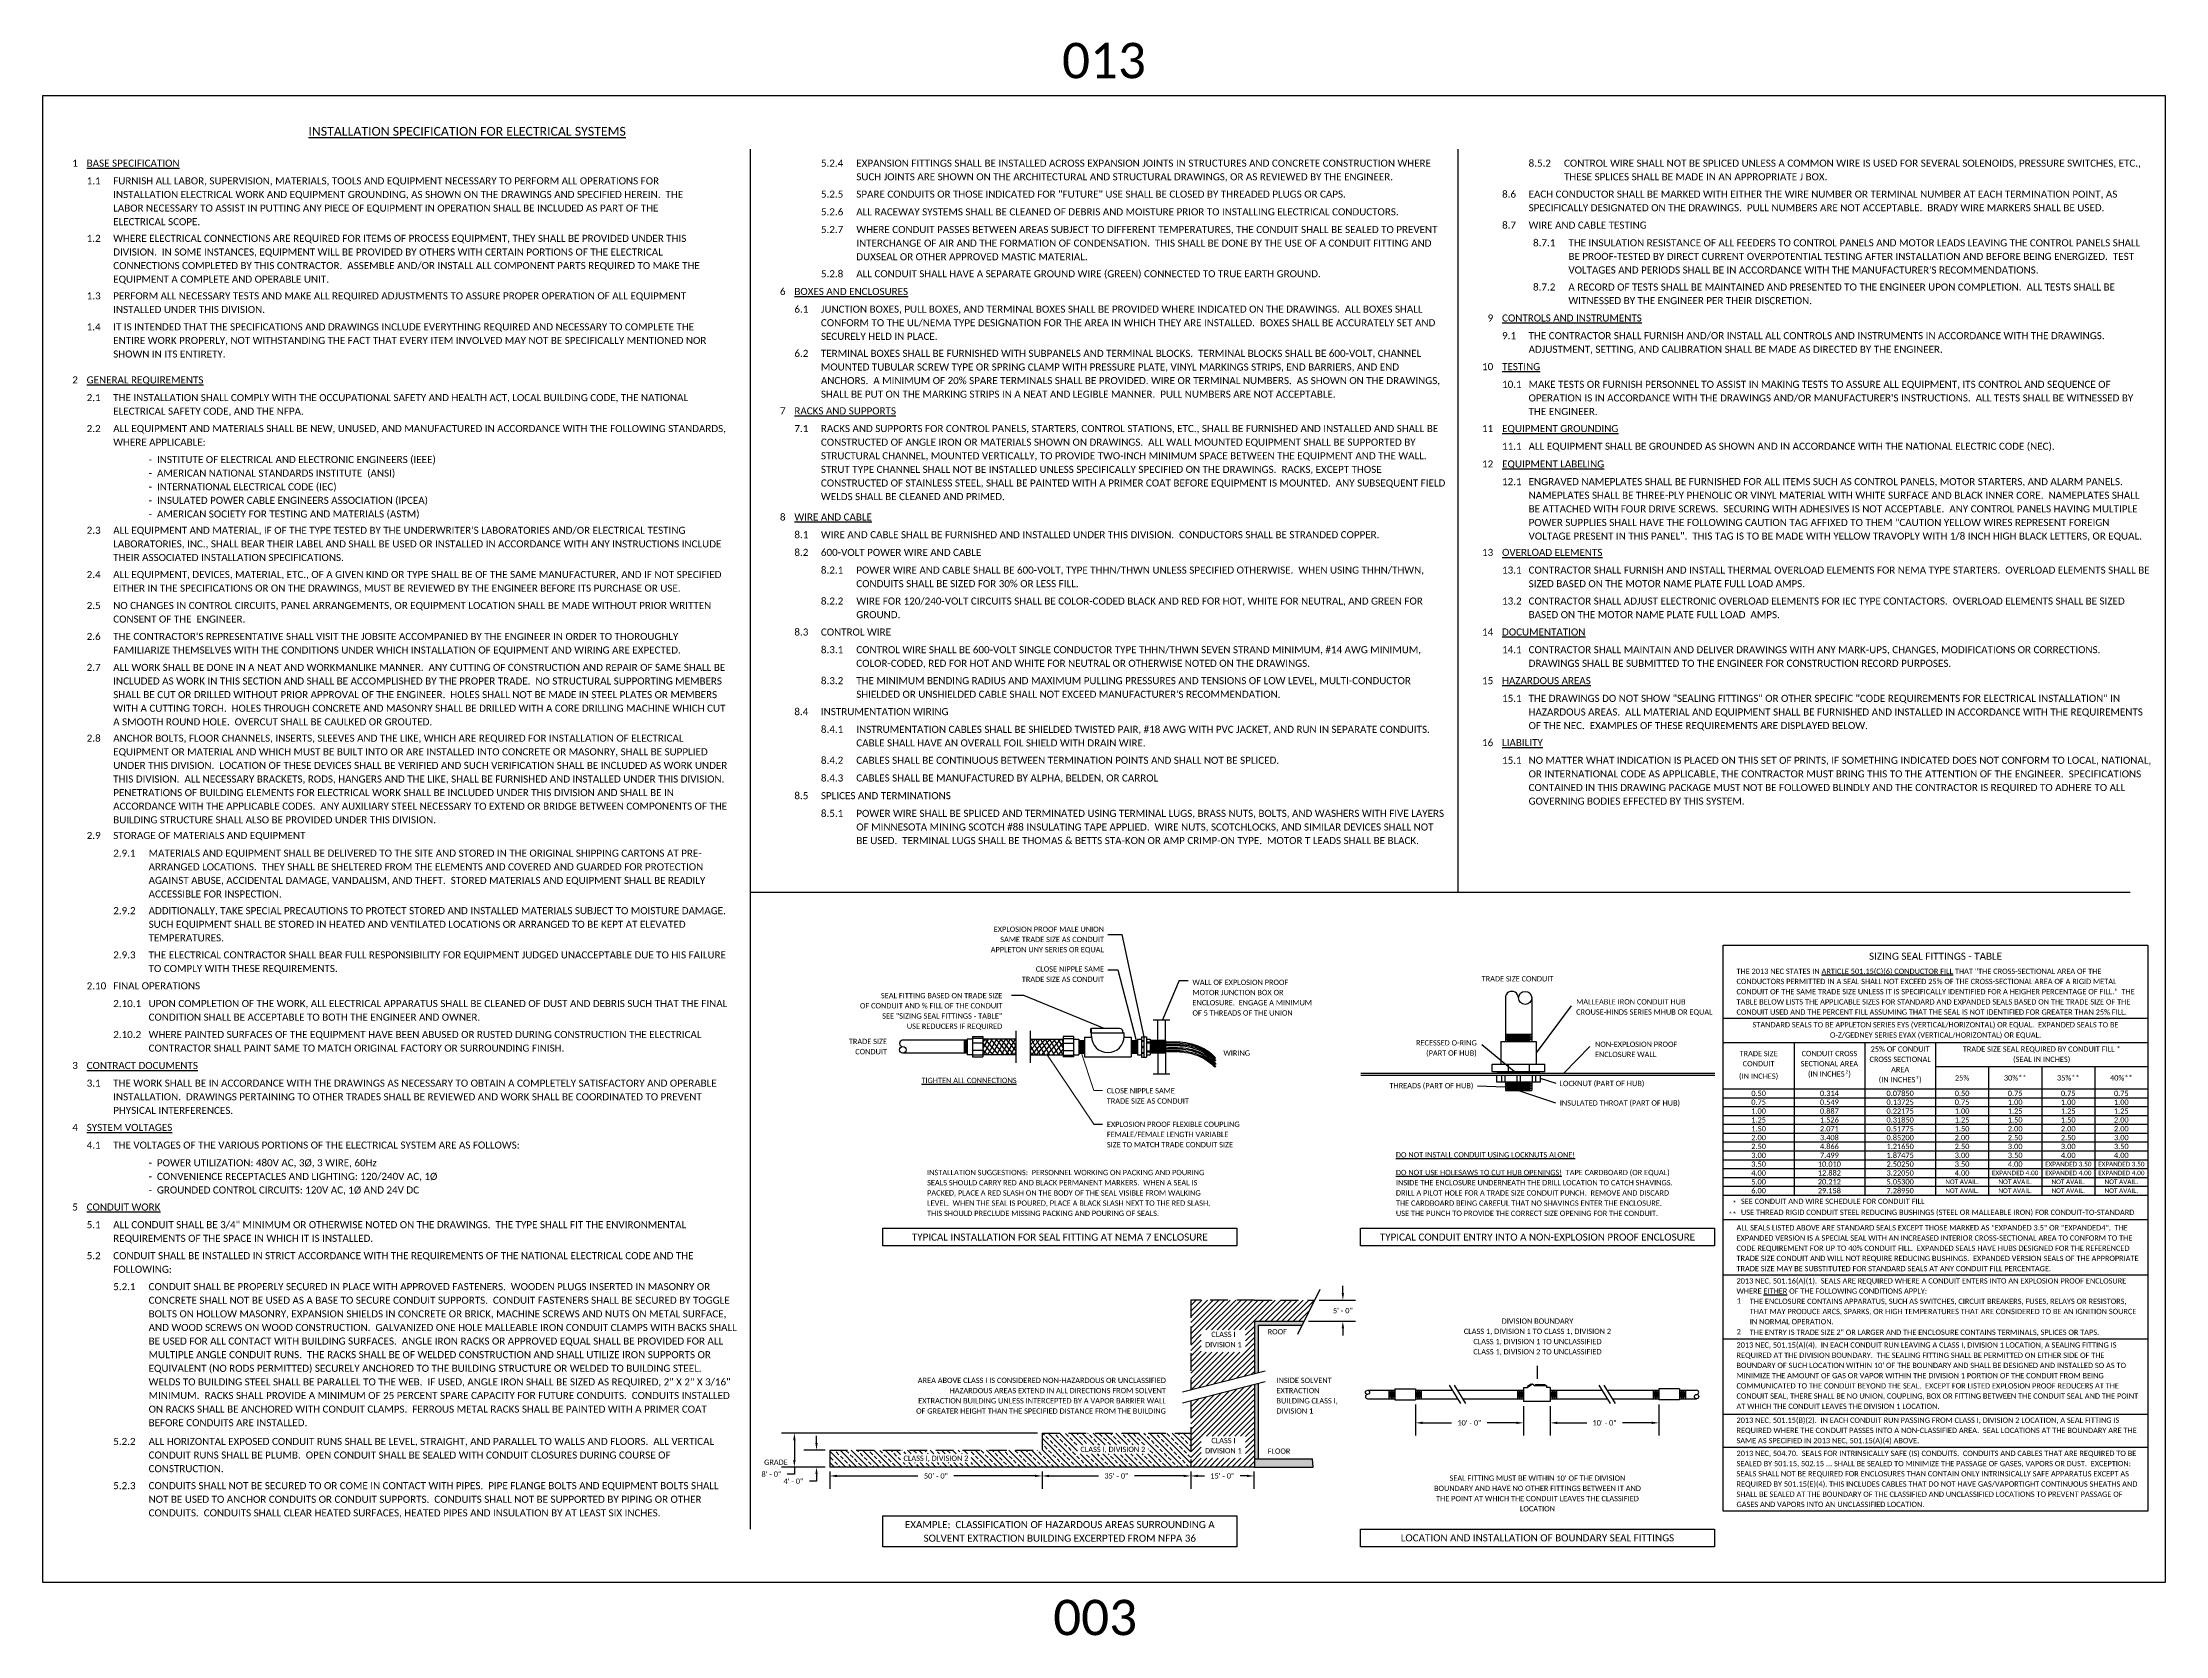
# Model space of a CAD drawing. Header units: inches. Extents: x 0 to 316, y -1 to 150.
# Drawn here: x 93 to 123, y -0.76 to 21.76 of the extents above; entities that cross this region are included whole.
import ezdxf
from ezdxf.enums import TextEntityAlignment as Align

# ---------------------------------------------------------------- set-up
doc = ezdxf.new("R2010")
doc.units = ezdxf.units.IN
doc.header["$MEASUREMENT"] = 0
doc.linetypes.add('DASHED', pattern=[0.75, 0.5, -0.25])
doc.linetypes.add('DASHED2', pattern=[0.375, 0.25, -0.125])
doc.styles.add('Calibri', font='calibri.ttf')
doc.dimstyles.get("Standard").update_dxf_attribs({"dimtxt": 0.075, "dimasz": 0.1, "dimexe": 0.18, "dimexo": 0.0625, "dimgap": 0.09, "dimtad": 0, "dimtih": 1, "dimtoh": 1, "dimdec": 4, "dimzin": 0, "dimdsep": 46, "dimtxsty": 'Calibri', "dimcen": 0.09, "dimadec": 0, "dimazin": 0, "dimtfac": 1, "dimtdec": 4, "dimtofl": 0, "dimtmove": 0, "dimatfit": 3, "dimfxl": 1, "dimtolj": 1, "dimtzin": 0, "dimarcsym": 0})
pattern_1 = [(45, (98.08969, -3.25125), (-0.03977476, 0.03977476), [])]

msp = doc.modelspace()

# ---------------------------------------------------------------- texts
at = {"style": 'Calibri'}
for s, height, p in [('013', 0.5, (108, 21.5)), ('%%UINSTALLATION SPECIFICATION FOR ELECTRICAL SYSTEMS', 0.125, (99, 20.5)), ('SIZING SEAL FITTINGS - TABLE', 0.1, (119.75, 8.84375)), ('STANDARD SEALS TO BE APPLETON SERIES EYS (VERTICAL/HORIZONTAL) OR EQUAL.  EXPANDED SEALS TO BE', 0.075, (119.75, 7.875)), ('TRADE SIZE', 0.075, (117.25, 7.46875)), ('CONDUIT CROSS', 0.075, (118.25, 7.46875)), ('O-Z/GEDNEY SERIES EYAX (VERTICAL/HORIZONTAL) OR EQUAL.', 0.075, (119.75, 7.73077)), ('25%%% OF CONDUIT', 0.075, (119.25, 7.53125)), ('TRADE SIZE SEAL REQUIRED BY CONDUIT FILL *', 0.075, (121.25, 7.53125)), ('CONDUIT', 0.075, (117.25, 7.32452)), ('SECTIONAL AREA', 0.075, (118.25, 7.32452)), ('(IN INCHES  )', 0.075, (118.25, 7.18029)), ('2', 0.04, (118.49495, 7.21035)), ('CROSS SECTIONAL', 0.075, (119.25, 7.38702)), ('AREA', 0.075, (119.25, 7.24279)), ('(SEAL IN INCHES)', 0.075, (121.25, 7.38702)), ('(IN INCHES)', 0.075, (117.25, 7.14904)), ('0.50', 0.075, (117.25, 6.90625)), ('0.314', 0.075, (118.25, 6.90625)), ('(IN INCHES  )', 0.075, (119.25, 7.09856)), ('0.07850', 0.075, (119.25, 6.90625)), ('2', 0.04, (119.49268, 7.13157)), ('0.50', 0.075, (120.125, 6.90625)), ('25%%%', 0.075, (120.125, 7.125)), ('30%%%**', 0.075, (120.875, 7.125)), ('0.75', 0.075, (120.875, 6.90625)), ('35%%%**', 0.075, (121.625, 7.125)), ('0.75', 0.075, (121.625, 6.90625)), ('40%%%**', 0.075, (122.375, 7.125)), ('0.75', 0.075, (122.375, 6.90625)), ('0.75', 0.075, (117.25, 6.78125)), ('1.00', 0.075, (117.25, 6.65625)), ('0.549', 0.075, (118.25, 6.78125)), ('0.887', 0.075, (118.25, 6.65625)), ('0.13725', 0.075, (119.25, 6.78125)), ('0.22175', 0.075, (119.25, 6.65625)), ('0.75', 0.075, (120.125, 6.78125)), ('1.00', 0.075, (120.125, 6.65625)), ('1.00', 0.075, (120.875, 6.78125)), ('1.25', 0.075, (120.875, 6.65625)), ('1.00', 0.075, (121.625, 6.78125)), ('1.25', 0.075, (121.625, 6.65625)), ('1.00', 0.075, (122.375, 6.78125)), ('1.25', 0.075, (122.375, 6.65625)), ('2.00', 0.075, (117.25, 6.28125)), ('1.25', 0.075, (117.25, 6.53125)), ('1.50', 0.075, (117.25, 6.40625)), ('2.071', 0.075, (118.25, 6.40625)), ('3.408', 0.075, (118.25, 6.28125)), ('1.526', 0.075, (118.25, 6.53125)), ('0.31850', 0.075, (119.25, 6.53125)), ('0.51775', 0.075, (119.25, 6.40625)), ('0.85200', 0.075, (119.25, 6.28125)), ('2.00', 0.075, (120.125, 6.28125)), ('1.25', 0.075, (120.125, 6.53125)), ('1.50', 0.075, (120.125, 6.40625)), ('2.00', 0.075, (120.875, 6.40625)), ('2.50', 0.075, (120.875, 6.28125)), ('1.50', 0.075, (120.875, 6.53125)), ('2.00', 0.075, (121.625, 6.40625)), ('2.50', 0.075, (121.625, 6.28125)), ('1.50', 0.075, (121.625, 6.53125)), ('2.00', 0.075, (122.375, 6.53125)), ('2.00', 0.075, (122.375, 6.40625)), ('3.00', 0.075, (122.375, 6.28125)), ('2.50', 0.075, (117.25, 6.15625)), ('3.00', 0.075, (117.25, 6.03125)), ('4.866', 0.075, (118.25, 6.15625)), ('7.499', 0.075, (118.25, 6.03125)), ('1.21650', 0.075, (119.25, 6.15625)), ('1.87475', 0.075, (119.25, 6.03125)), ('2.50', 0.075, (120.125, 6.15625)), ('3.00', 0.075, (120.125, 6.03125)), ('3.00', 0.075, (120.875, 6.15625)), ('3.50', 0.075, (120.875, 6.03125)), ('4.00', 0.075, (121.625, 6.03125)), ('3.00', 0.075, (121.625, 6.15625)), ('4.00', 0.075, (122.375, 6.03125)), ('3.50', 0.075, (122.375, 6.15625)), ('4.00', 0.075, (117.25, 5.78125)), ('3.50', 0.075, (117.25, 5.90625)), ('10.010', 0.075, (118.25, 5.90625)), ('12.882', 0.075, (118.25, 5.78125)), ('2.50250', 0.075, (119.25, 5.90625)), ('3.22050', 0.075, (119.25, 5.78125)), ('4.00', 0.075, (120.125, 5.78125)), ('3.50', 0.075, (120.125, 5.90625)), ('EXPANDED 4.00', 0.065, (120.875, 5.78125)), ('4.00', 0.075, (120.875, 5.90625)), ('EXPANDED 3.50', 0.065, (121.625, 5.90625)), ('EXPANDED 4.00', 0.065, (121.625, 5.78125)), ('EXPANDED 3.50', 0.065, (122.375, 5.90625)), ('EXPANDED 4.00', 0.065, (122.375, 5.78125)), ('6.00', 0.075, (117.25, 5.53125)), ('5.00', 0.075, (117.25, 5.65625)), ('20.212', 0.075, (118.25, 5.65625)), ('29.158', 0.075, (118.25, 5.53125)), ('5.05300', 0.075, (119.25, 5.65625)), ('7.28950', 0.075, (119.25, 5.53125)), ('NOT AVAIL.', 0.065, (120.125, 5.65625)), ('NOT AVAIL.', 0.065, (120.125, 5.53125)), ('NOT AVAIL.', 0.065, (120.875, 5.65625)), ('NOT AVAIL.', 0.065, (120.875, 5.53125)), ('NOT AVAIL.', 0.065, (121.625, 5.65625)), ('NOT AVAIL.', 0.065, (121.625, 5.53125)), ('NOT AVAIL.', 0.065, (122.375, 5.65625)), ('NOT AVAIL.', 0.065, (122.375, 5.53125)), ('TYPICAL INSTALLATION FOR SEAL FITTING AT NEMA 7 ENCLOSURE', 0.1, (107.375, 4.875)), ('TYPICAL CONDUIT ENTRY INTO A NON-EXPLOSION PROOF ENCLOSURE', 0.1, (114.125, 4.875)), ('DIVISION BOUNDARY', 0.075, (114.125, 3.6875)), ('DIVISION 1', 0.075, (109.6875, 3.35577)), ('CLASS I', 0.075, (109.6875, 3.5)), ('CLASS 1, DIVISION 1 TO CLASS 1, DIVISION 2', 0.075, (114.125, 3.54327)), ('CLASS 1, DIVISION 1 TO UNCLASSIFIED', 0.075, (114.125, 3.39904)), ('CLASS 1, DIVISION 2 TO UNCLASSIFIED', 0.075, (114.125, 3.25481)), ('CLASS I, DIVISION 2', 0.075, (108.125, 1.875)), ('DIVISION 1', 0.075, (109.6875, 1.85577)), ('CLASS I', 0.075, (109.6875, 2)), ('CLASS I, DIVISION 2', 0.075, (105.625, 1.75)), ("SEAL FITTING MUST BE WITHIN 10' OF THE DIVISION", 0.075, (114.125, 1.46875)), ('BOUNDARY AND HAVE NO OTHER FITTINGS BETWEEN IT AND', 0.075, (114.125, 1.32452)), ('THE POINT AT WHICH THE CONDUIT LEAVES THE CLASSIFIED', 0.075, (114.125, 1.18029)), ('LOCATION', 0.075, (114.125, 1.03606)), ('EXAMPLE:  CLASSIFICATION OF HAZARDOUS AREAS SURROUNDING A', 0.1, (107.375, 0.8125)), ('SOLVENT EXTRACTION BUILDING EXCERPTED FROM NFPA 36', 0.1, (107.375, 0.62019)), ('LOCATION AND INSTALLATION OF BOUNDARY SEAL FITTINGS', 0.1, (114.125, 0.625)), ('003', 0.5, (107.875, -0.5))]:
    msp.add_text(s, height=height, dxfattribs=at).set_placement(p, align=Align.MIDDLE_CENTER)
for s, height, p in [('1', 0.1, (93.5, 20)), ('6', 0.1, (103.5, 18.1875)), ('9', 0.1, (113.5, 17.8125)), ('10', 0.1, (113.5, 17.125)), ('2', 0.1, (93.5, 16.9375)), ('7', 0.1, (103.5, 16.5)), ('11', 0.1, (113.5, 16.25)), ('12', 0.1, (113.5, 15.75)), ('8', 0.1, (103.5, 15)), ('13', 0.1, (113.5, 14.5)), ('14', 0.1, (113.5, 13.375)), ('15', 0.1, (113.5, 12.6875)), ('16', 0.1, (113.5, 11.8125)), ('EXPLOSION PROOF MALE UNION', 0.075, (108, 9.1875)), ('SAME TRADE SIZE AS CONDUIT', 0.075, (108, 9.04327)), ('APPLETON UNY SERIES OR EQUAL', 0.075, (108, 8.89904)), ('CLOSE NIPPLE SAME', 0.075, (108, 8.625)), ('TRADE SIZE AS CONDUIT', 0.075, (108, 8.48077)), ('OF CONDUIT AND %%% FILL OF THE CONDUIT', 0.075, (106.5625, 8.10577)), ('SEAL FITTING BASED ON TRADE SIZE', 0.075, (106.5625, 8.25)), ('SEE "SIZING SEAL FITTINGS - TABLE"', 0.075, (106.5625, 7.96154)), ('USE REDUCERS IF REQUIRED', 0.075, (106.5625, 7.81731)), ('TRADE SIZE', 0.075, (104.93322, 7.60182)), ('CONDUIT', 0.075, (104.93322, 7.45759)), ('RECESSED O-RING', 0.075, (113.26682, 7.58274)), ('(PART OF HUB)', 0.075, (113.26682, 7.43851)), ('3', 0.1, (93.5, 7.25)), ('THREADS (PART OF HUB)', 0.075, (113.21893, 6.9765)), ('4', 0.1, (93.5, 6.375)), ('5', 0.1, (93.5, 5.25)), ('**', 0.075, (116.9375, 5.15625)), ('*', 0.075, (116.9375, 5.3125)), ('1', 0.075, (117, 3.9375)), ('2', 0.075, (117, 3.5)), ('AREA ABOVE CLASS I IS CONSIDERED NON-HAZARDOUS OR UNCLASSIFIED', 0.075, (108.875, 2.8125)), ('HAZARDOUS AREAS EXTEND IN ALL DIRECTIONS FROM SOLVENT', 0.075, (108.875, 2.66827)), ('OF GREATER HEIGHT THAN THE SPECIFIED DISTANCE FROM THE BUILDING', 0.075, (108.875, 2.37981)), ('EXTRACTION BUILDING UNLESS INTERCEPTED BY A VAPOR BARRIER WALL', 0.075, (108.875, 2.52404)), ('GRADE', 0.075, (103.53125, 1.65625))]:
    msp.add_text(s, height=height, dxfattribs=at).set_placement(p, align=Align.RIGHT)
for s, height, p in [('%%UBASE SPECIFICATION', 0.1, (93.625, 20)), ('5.2.4', 0.1, (104, 20)), ('EXPANSION FITTINGS SHALL BE INSTALLED ACROSS EXPANSION JOINTS IN STRUCTURES AND CONCRETE CONSTRUCTION WHERE', 0.1, (104.5, 20)), ('8.5.2', 0.1, (114, 20)), ('CONTROL WIRE SHALL NOT BE SPLICED UNLESS A COMMON WIRE IS USED FOR SEVERAL SOLENOIDS, PRESSURE SWITCHES, ETC., ', 0.1, (114.5, 20)), ('1.1', 0.1, (93.625, 19.75)), ('FURNISH ALL LABOR, SUPERVISION, MATERIALS, TOOLS AND EQUIPMENT NECESSARY TO PERFORM ALL OPERATIONS FOR', 0.1, (94, 19.75)), ('SUCH JOINTS ARE SHOWN ON THE ARCHITECTURAL AND STRUCTURAL DRAWINGS, OR AS REVIEWED BY THE ENGINEER.', 0.1, (104.5, 19.80769)), ('THESE SPLICES SHALL BE MADE IN AN APPROPRIATE J BOX.', 0.1, (114.5, 19.80769)), ('INSTALLATION ELECTRICAL WORK AND EQUIPMENT GROUNDING, AS SHOWN ON THE DRAWINGS AND SPECIFIED HEREIN.  THE', 0.1, (94, 19.55769)), ('5.2.5', 0.1, (104, 19.5625)), ('SPARE CONDUITS OR THOSE INDICATED FOR "FUTURE" USE SHALL BE CLOSED BY THREADED PLUGS OR CAPS.', 0.1, (104.5, 19.5625)), ('8.6', 0.1, (113.625, 19.5625)), ('EACH CONDUCTOR SHALL BE MARKED WITH EITHER THE WIRE NUMBER OR TERMINAL NUMBER AT EACH TERMINATION POINT, AS ', 0.1, (114, 19.5625)), ('LABOR NECESSARY TO ASSIST IN PUTTING ANY PIECE OF EQUIPMENT IN OPERATION SHALL BE INCLUDED AS PART OF THE', 0.1, (94, 19.36538)), ('ELECTRICAL SCOPE.', 0.1, (94, 19.17308)), ('5.2.6', 0.1, (104, 19.3125)), ('ALL RACEWAY SYSTEMS SHALL BE CLEANED OF DEBRIS AND MOISTURE PRIOR TO INSTALLING ELECTRICAL CONDUCTORS.', 0.1, (104.5, 19.3125)), ('8.7', 0.1, (113.625, 19.125)), ('WIRE AND CABLE TESTING', 0.1, (114, 19.125)), ('SPECIFICALLY DESIGNATED ON THE DRAWINGS.  PULL NUMBERS ARE NOT ACCEPTABLE.  BRADY WIRE MARKERS SHALL BE USED.', 0.1, (114, 19.37019)), ('1.2', 0.1, (93.625, 18.9375)), ('WHERE ELECTRICAL CONNECTIONS ARE REQUIRED FOR ITEMS OF PROCESS EQUIPMENT, THEY SHALL BE PROVIDED UNDER THIS', 0.1, (94, 18.9375)), ('5.2.7', 0.1, (104, 19.0625)), ('WHERE CONDUIT PASSES BETWEEN AREAS SUBJECT TO DIFFERENT TEMPERATURES, THE CONDUIT SHALL BE SEALED TO PREVENT ', 0.1, (104.5, 19.0625)), ('INTERCHANGE OF AIR AND THE FORMATION OF CONDENSATION.  THIS SHALL BE DONE BY THE USE OF A CONDUIT FITTING AND ', 0.1, (104.5, 18.87019)), ('8.7.1', 0.1, (114.0625, 18.875)), ('THE INSULATION RESISTANCE OF ALL FEEDERS TO CONTROL PANELS AND MOTOR LEADS LEAVING THE CONTROL PANELS SHALL ', 0.1, (114.5625, 18.875)), ('CONNECTIONS COMPLETED BY THIS CONTRACTOR.  ASSEMBLE AND/OR INSTALL ALL COMPONENT PARTS REQUIRED TO MAKE THE', 0.1, (94, 18.55288)), ('DIVISION.  IN SOME INSTANCES, EQUIPMENT WILL BE PROVIDED BY OTHERS WITH CERTAIN PORTIONS OF THE ELECTRICAL ', 0.1, (94, 18.74519)), ('DUXSEAL OR OTHER APPROVED MASTIC MATERIAL.', 0.1, (104.5, 18.67788)), ('BE PROOF-TESTED BY DIRECT CURRENT OVERPOTENTIAL TESTING AFTER INSTALLATION AND BEFORE BEING ENERGIZED.  TEST ', 0.1, (114.5625, 18.68269)), ('EQUIPMENT A COMPLETE AND OPERABLE UNIT.', 0.1, (94, 18.36058)), ('5.2.8', 0.1, (104, 18.4375)), ('ALL CONDUIT SHALL HAVE A SEPARATE GROUND WIRE (GREEN) CONNECTED TO TRUE EARTH GROUND.', 0.1, (104.5, 18.4375)), ('8.7.2', 0.1, (114.0625, 18.25)), ("VOLTAGES AND PERIODS SHALL BE IN ACCORDANCE WITH THE MANUFACTURER'S RECOMMENDATIONS. ", 0.1, (114.5625, 18.49038)), ('A RECORD OF TESTS SHALL BE MAINTAINED AND PRESENTED TO THE ENGINEER UPON COMPLETION.  ALL TESTS SHALL BE ', 0.1, (114.5625, 18.25)), ('1.3', 0.1, (93.625, 18.125)), ('PERFORM ALL NECESSARY TESTS AND MAKE ALL REQUIRED ADJUSTMENTS TO ASSURE PROPER OPERATION OF ALL EQUIPMENT', 0.1, (94, 18.125)), ('INSTALLED UNDER THIS DIVISION.', 0.1, (94, 17.93269)), ('%%UBOXES AND ENCLOSURES', 0.1, (103.625, 18.1875)), ('6.1', 0.1, (103.625, 17.9375)), ('JUNCTION BOXES, PULL BOXES, AND TERMINAL BOXES SHALL BE PROVIDED WHERE INDICATED ON THE DRAWINGS.  ALL BOXES SHALL ', 0.1, (104, 17.9375)), ('WITNESSED BY THE ENGINEER PER THEIR DISCRETION.  ', 0.1, (114.5625, 18.05769)), ('1.4', 0.1, (93.625, 17.6875)), ('IT IS INTENDED THAT THE SPECIFICATIONS AND DRAWINGS INCLUDE EVERYTHING REQUIRED AND NECESSARY TO COMPLETE THE ', 0.1, (94, 17.6875)), ('CONFORM TO THE UL/NEMA TYPE DESIGNATION FOR THE AREA IN WHICH THEY ARE INSTALLED.  BOXES SHALL BE ACCURATELY SET AND ', 0.1, (104, 17.74519)), ('%%UCONTROLS AND INSTRUMENTS', 0.1, (113.625, 17.8125)), ('SHOWN IN ITS ENTIRETY. ', 0.1, (94, 17.30288)), ('ENTIRE WORK PROPERLY, NOT WITHSTANDING THE FACT THAT EVERY ITEM INVOLVED MAY NOT BE SPECIFICALLY MENTIONED NOR ', 0.1, (94, 17.49519)), ('6.2', 0.1, (103.625, 17.3125)), ('TERMINAL BOXES SHALL BE FURNISHED WITH SUBPANELS AND TERMINAL BLOCKS.  TERMINAL BLOCKS SHALL BE 600-VOLT, CHANNEL ', 0.1, (104, 17.3125)), ('SECURELY HELD IN PLACE.', 0.1, (104, 17.55288)), ('9.1', 0.1, (113.625, 17.5625)), ('ADJUSTMENT, SETTING, AND CALIBRATION SHALL BE MADE AS DIRECTED BY THE ENGINEER.', 0.1, (114, 17.37019)), ('THE CONTRACTOR SHALL FURNISH AND/OR INSTALL ALL CONTROLS AND INSTRUMENTS IN ACCORDANCE WITH THE DRAWINGS.  ', 0.1, (114, 17.5625)), ('MOUNTED TUBULAR SCREW TYPE OR SPRING CLAMP WITH PRESSURE PLATE, VINYL MARKINGS STRIPS, END BARRIERS, AND END ', 0.1, (104, 17.12019)), ('%%UTESTING', 0.1, (113.625, 17.125)), ('%%UGENERAL REQUIREMENTS', 0.1, (93.625, 16.9375)), ('ANCHORS.  A MINIMUM OF 20%%% SPARE TERMINALS SHALL BE PROVIDED. WIRE OR TERMINAL NUMBERS.  AS SHOWN ON THE DRAWINGS,', 0.1, (104, 16.92788)), ('SHALL BE PUT ON THE MARKING STRIPS IN A NEAT AND LEGIBLE MANNER.  PULL NUMBERS ARE NOT ACCEPTABLE.', 0.1, (104, 16.73558)), ('10.1', 0.1, (113.625, 16.875)), ('MAKE TESTS OR FURNISH PERSONNEL TO ASSIST IN MAKING TESTS TO ASSURE ALL EQUIPMENT, ITS CONTROL AND SEQUENCE OF ', 0.1, (114, 16.875)), ('2.1', 0.1, (93.625, 16.6875)), ('THE INSTALLATION SHALL COMPLY WITH THE OCCUPATIONAL SAFETY AND HEALTH ACT, LOCAL BUILDING CODE, THE NATIONAL ', 0.1, (94, 16.6875)), ('ELECTRICAL SAFETY CODE, AND THE NFPA.', 0.1, (94, 16.49519)), ('%%URACKS AND SUPPORTS', 0.1, (103.625, 16.5)), ('THE ENGINEER.', 0.1, (114, 16.49038)), ("OPERATION IS IN ACCORDANCE WITH THE DRAWINGS AND/OR MANUFACTURER'S INSTRUCTIONS.  ALL TESTS SHALL BE WITNESSED BY ", 0.1, (114, 16.68269)), ('2.2', 0.1, (93.625, 16.25)), ('ALL EQUIPMENT AND MATERIALS SHALL BE NEW, UNUSED, AND MANUFACTURED IN ACCORDANCE WITH THE FOLLOWING STANDARDS, ', 0.1, (94, 16.25)), ('7.1', 0.1, (103.625, 16.25)), ('RACKS AND SUPPORTS FOR CONTROL PANELS, STARTERS, CONTROL STATIONS, ETC., SHALL BE FURNISHED AND INSTALLED AND SHALL BE ', 0.1, (104, 16.25)), ('%%UEQUIPMENT GROUNDING', 0.1, (113.625, 16.25)), ('WHERE APPLICABLE:', 0.1, (94, 16.05769)), ('-  INSTITUTE OF ELECTRICAL AND ELECTRONIC ENGINEERS (IEEE)', 0.1, (94.5, 15.8125)), ('STRUCTURAL CHANNEL, MOUNTED VERTICALLY, TO PROVIDE TWO-INCH MINIMUM SPACE BETWEEN THE EQUIPMENT AND THE WALL.  ', 0.1, (104, 15.86538)), ('CONSTRUCTED OF ANGLE IRON OR MATERIALS SHOWN ON DRAWINGS.  ALL WALL MOUNTED EQUIPMENT SHALL BE SUPPORTED BY ', 0.1, (104, 16.05769)), ('11.1', 0.1, (113.625, 16)), ('ALL EQUIPMENT SHALL BE GROUNDED AS SHOWN AND IN ACCORDANCE WITH THE NATIONAL ELECTRIC CODE (NEC).', 0.1, (114, 16)), ('-  AMERICAN NATIONAL STANDARDS INSTITUTE  (ANSI)', 0.1, (94.5, 15.62019)), ('STRUT TYPE CHANNEL SHALL NOT BE INSTALLED UNLESS SPECIFICALLY SPECIFIED ON THE DRAWINGS.  RACKS, EXCEPT THOSE ', 0.1, (104, 15.67308)), ('%%UEQUIPMENT LABELING', 0.1, (113.625, 15.75)), ('12.1', 0.1, (113.625, 15.5)), ('ENGRAVED NAMEPLATES SHALL BE FURNISHED FOR ALL ITEMS SUCH AS CONTROL PANELS, MOTOR STARTERS, AND ALARM PANELS.  ', 0.1, (114, 15.5)), ('-  INTERNATIONAL ELECTRICAL CODE (IEC)', 0.1, (94.5, 15.42788)), ('-  INSULATED POWER CABLE ENGINEERS ASSOCIATION (IPCEA)', 0.1, (94.5, 15.23558)), ('WELDS SHALL BE CLEANED AND PRIMED.', 0.1, (104, 15.28846)), ('CONSTRUCTED OF STAINLESS STEEL, SHALL BE PAINTED WITH A PRIMER COAT BEFORE EQUIPMENT IS MOUNTED.  ANY SUBSEQUENT FIELD ', 0.1, (104, 15.48077)), ('NAMEPLATES SHALL BE THREE-PLY PHENOLIC OR VINYL MATERIAL WITH WHITE SURFACE AND BLACK INNER CORE.  NAMEPLATES SHALL ', 0.1, (114, 15.30769)), ('-  AMERICAN SOCIETY FOR TESTING AND MATERIALS (ASTM)', 0.1, (94.5, 15.04327)), ('%%UWIRE AND CABLE', 0.1, (103.625, 15)), ('BE ATTACHED WITH FOUR DRIVE SCREWS.  SECURING WITH ADHESIVES IS NOT ACCEPTABLE.  ANY CONTROL PANELS HAVING MULTIPLE ', 0.1, (114, 15.11538)), ('POWER SUPPLIES SHALL HAVE THE FOLLOWING CAUTION TAG AFFIXED TO THEM "CAUTION YELLOW WIRES REPRESENT FOREIGN ', 0.1, (114, 14.92308)), ('2.3', 0.1, (93.625, 14.8125)), ("ALL EQUIPMENT AND MATERIAL, IF OF THE TYPE TESTED BY THE UNDERWRITER'S LABORATORIES AND/OR ELECTRICAL TESTING ", 0.1, (94, 14.8125)), ('LABORATORIES, INC., SHALL BEAR THEIR LABEL AND SHALL BE USED OR INSTALLED IN ACCORDANCE WITH ANY INSTRUCTIONS INCLUDE', 0.1, (94, 14.62019)), ('8.1', 0.1, (103.625, 14.75)), ('WIRE AND CABLE SHALL BE FURNISHED AND INSTALLED UNDER THIS DIVISION.  CONDUCTORS SHALL BE STRANDED COPPER.', 0.1, (104, 14.75)), ('VOLTAGE PRESENT IN THIS PANEL".  THIS TAG IS TO BE MADE WITH YELLOW TRAVOPLY WITH 1/8 INCH HIGH BLACK LETTERS, OR EQUAL.', 0.1, (114, 14.73077)), ('THEIR ASSOCIATED INSTALLATION SPECIFICATIONS.', 0.1, (94, 14.42788)), ('8.2', 0.1, (103.625, 14.5)), ('600-VOLT POWER WIRE AND CABLE', 0.1, (104, 14.5)), ('%%UOVERLOAD ELEMENTS', 0.1, (113.625, 14.5)), ('2.4', 0.1, (93.625, 14.1875)), ('ALL EQUIPMENT, DEVICES, MATERIAL, ETC., OF A GIVEN KIND OR TYPE SHALL BE OF THE SAME MANUFACTURER, AND IF NOT SPECIFIED ', 0.1, (94, 14.1875)), ('8.2.1', 0.1, (104, 14.25)), ('CONDUITS SHALL BE SIZED FOR 30%%% OR LESS FILL.', 0.1, (104.5, 14.05769)), ('POWER WIRE AND CABLE SHALL BE 600-VOLT, TYPE THHN/THWN UNLESS SPECIFIED OTHERWISE.  WHEN USING THHN/THWN,', 0.1, (104.5, 14.25)), ('13.1', 0.1, (113.625, 14.25)), ('SIZED BASED ON THE MOTOR NAME PLATE FULL LOAD AMPS.', 0.1, (114, 14.05769)), ('CONTRACTOR SHALL FURNISH AND INSTALL THERMAL OVERLOAD ELEMENTS FOR NEMA TYPE STARTERS.  OVERLOAD ELEMENTS SHALL BE ', 0.1, (114, 14.25)), ('2.5', 0.1, (93.625, 13.75)), ('EITHER IN THE SPECIFICATIONS OR ON THE DRAWINGS, MUST BE REVIEWED BY THE ENGINEER BEFORE ITS PURCHASE OR USE.', 0.1, (94, 13.99519)), ('NO CHANGES IN CONTROL CIRCUITS, PANEL ARRANGEMENTS, OR EQUIPMENT LOCATION SHALL BE MADE WITHOUT PRIOR WRITTEN ', 0.1, (94, 13.75)), ('8.2.2', 0.1, (104, 13.8125)), ('WIRE FOR 120/240-VOLT CIRCUITS SHALL BE COLOR-CODED BLACK AND RED FOR HOT, WHITE FOR NEUTRAL, AND GREEN FOR', 0.1, (104.5, 13.8125)), ('13.2', 0.1, (113.625, 13.8125)), ('CONTRACTOR SHALL ADJUST ELECTRONIC OVERLOAD ELEMENTS FOR IEC TYPE CONTACTORS.  OVERLOAD ELEMENTS SHALL BE SIZED', 0.1, (114, 13.8125)), ('CONSENT OF THE  ENGINEER.', 0.1, (94, 13.55769)), ('GROUND.', 0.1, (104.5, 13.62019)), ('BASED ON THE MOTOR NAME PLATE FULL LOAD  AMPS.', 0.1, (114, 13.62019)), ('2.6', 0.1, (93.625, 13.3125)), ("THE CONTRACTOR'S REPRESENTATIVE SHALL VISIT THE JOBSITE ACCOMPANIED BY THE ENGINEER IN ORDER TO THOROUGHLY ", 0.1, (94, 13.3125)), ('FAMILIARIZE THEMSELVES WITH THE CONDITIONS UNDER WHICH INSTALLATION OF EQUIPMENT AND WIRING ARE EXPECTED.', 0.1, (94, 13.12019)), ('8.3', 0.1, (103.625, 13.375)), ('CONTROL WIRE', 0.1, (104, 13.375)), ('8.3.1', 0.1, (104, 13.125)), ('CONTROL WIRE SHALL BE 600-VOLT SINGLE CONDUCTOR TYPE THHN/THWN SEVEN STRAND MINIMUM, #14 AWG MINIMUM,', 0.1, (104.5, 13.125)), ('%%UDOCUMENTATION', 0.1, (113.625, 13.375)), ('14.1', 0.1, (113.625, 13.125)), ('CONTRACTOR SHALL MAINTAIN AND DELIVER DRAWINGS WITH ANY MARK-UPS, CHANGES, MODIFICATIONS OR CORRECTIONS.  ', 0.1, (114, 13.125)), ('2.7', 0.1, (93.625, 12.875)), ('ALL WORK SHALL BE DONE IN A NEAT AND WORKMANLIKE MANNER.  ANY CUTTING OF CONSTRUCTION AND REPAIR OF SAME SHALL BE ', 0.1, (94, 12.875)), ('COLOR-CODED, RED FOR HOT AND WHITE FOR NEUTRAL OR OTHERWISE NOTED ON THE DRAWINGS.', 0.1, (104.5, 12.93269)), ('DRAWINGS SHALL BE SUBMITTED TO THE ENGINEER FOR CONSTRUCTION RECORD PURPOSES.', 0.1, (114, 12.93269)), ('INCLUDED AS WORK IN THIS SECTION AND SHALL BE ACCOMPLISHED BY THE PROPER TRADE.  NO STRUCTURAL SUPPORTING MEMBERS ', 0.1, (94, 12.68269)), ('8.3.2', 0.1, (104, 12.6875)), ('THE MINIMUM BENDING RADIUS AND MAXIMUM PULLING PRESSURES AND TENSIONS OF LOW LEVEL, MULTI-CONDUCTOR ', 0.1, (104.5, 12.6875)), ("SHIELDED OR UNSHIELDED CABLE SHALL NOT EXCEED MANUFACTURER'S RECOMMENDATION.", 0.1, (104.5, 12.49519)), ('%%UHAZARDOUS AREAS', 0.1, (113.625, 12.6875)), ('WITH A CUTTING TORCH.  HOLES THROUGH CONCRETE AND MASONRY SHALL BE DRILLED WITH A CORE DRILLING MACHINE WHICH CUT', 0.1, (94, 12.29808)), ('SHALL BE CUT OR DRILLED WITHOUT PRIOR APPROVAL OF THE ENGINEER.  HOLES SHALL NOT BE MADE IN STEEL PLATES OR MEMBERS ', 0.1, (94, 12.49038)), ('8.4', 0.1, (103.625, 12.25)), ('INSTRUMENTATION WIRING', 0.1, (104, 12.25)), ('15.1', 0.1, (113.625, 12.4375)), ('THE DRAWINGS DO NOT SHOW "SEALING FITTINGS" OR OTHER SPECIFIC "CODE REQUIREMENTS FOR ELECTRICAL INSTALLATION" IN ', 0.1, (114, 12.4375)), ('HAZARDOUS AREAS.  ALL MATERIAL AND EQUIPMENT SHALL BE FURNISHED AND INSTALLED IN ACCORDANCE WITH THE REQUIREMENTS ', 0.1, (114, 12.24519)), ('A SMOOTH ROUND HOLE.  OVERCUT SHALL BE CAULKED OR GROUTED.', 0.1, (94, 12.10577)), ('8.4.1', 0.1, (104, 12)), ('INSTRUMENTATION CABLES SHALL BE SHIELDED TWISTED PAIR, #18 AWG WITH PVC JACKET, AND RUN IN SEPARATE CONDUITS.  ', 0.1, (104.5, 12)), ('OF THE NEC.  EXAMPLES OF THESE REQUIREMENTS ARE DISPLAYED BELOW.', 0.1, (114, 12.05288)), ('2.8', 0.1, (93.625, 11.875)), ('ANCHOR BOLTS, FLOOR CHANNELS, INSERTS, SLEEVES AND THE LIKE, WHICH ARE REQUIRED FOR INSTALLATION OF ELECTRICAL ', 0.1, (94, 11.875)), ('EQUIPMENT OR MATERIAL AND WHICH MUST BE BUILT INTO OR ARE INSTALLED INTO CONCRETE OR MASONRY, SHALL BE SUPPLIED ', 0.1, (94, 11.68269)), ('CABLE SHALL HAVE AN OVERALL FOIL SHIELD WITH DRAIN WIRE.', 0.1, (104.5, 11.80769)), ('%%ULIABILITY', 0.1, (113.625, 11.8125)), ('UNDER THIS DIVISION.  LOCATION OF THESE DEVICES SHALL BE VERIFIED AND SUCH VERIFICATION SHALL BE INCLUDED AS WORK UNDER ', 0.1, (94, 11.49038)), ('8.4.2', 0.1, (104, 11.5625)), ('8.4.3', 0.1, (104, 11.3125)), ('CABLES SHALL BE CONTINUOUS BETWEEN TERMINATION POINTS AND SHALL NOT BE SPLICED.', 0.1, (104.5, 11.5625)), ('CABLES SHALL BE MANUFACTURED BY ALPHA, BELDEN, OR CARROL', 0.1, (104.5, 11.3125)), ('15.1', 0.1, (113.625, 11.5625)), ('OR INTERNATIONAL CODE AS APPLICABLE, THE CONTRACTOR MUST BRING THIS TO THE ATTENTION OF THE ENGINEER.  SPECIFICATIONS', 0.1, (114, 11.37019)), ('NO MATTER WHAT INDICATION IS PLACED ON THIS SET OF PRINTS, IF SOMETHING INDICATED DOES NOT CONFORM TO LOCAL, NATIONAL,', 0.1, (114, 11.5625)), ('THIS DIVISION.  ALL NECESSARY BRACKETS, RODS, HANGERS AND THE LIKE, SHALL BE FURNISHED AND INSTALLED UNDER THIS DIVISION.  ', 0.1, (94, 11.29808)), ('PENETRATIONS OF BUILDING ELEMENTS FOR ELECTRICAL WORK SHALL BE INCLUDED UNDER THIS DIVISION AND SHALL BE IN ', 0.1, (94, 11.10577)), ('8.5', 0.1, (103.625, 11.0625)), ('SPLICES AND TERMINATIONS', 0.1, (104, 11.0625)), ('CONTAINED IN THIS DRAWING PACKAGE MUST NOT BE FOLLOWED BLINDLY AND THE CONTRACTOR IS REQUIRED TO ADHERE TO ALL ', 0.1, (114, 11.17788)), ('ACCORDANCE WITH THE APPLICABLE CODES.  ANY AUXILIARY STEEL NECESSARY TO EXTEND OR BRIDGE BETWEEN COMPONENTS OF THE ', 0.1, (94, 10.91346)), ('BUILDING STRUCTURE SHALL ALSO BE PROVIDED UNDER THIS DIVISION.', 0.1, (94, 10.72115)), ('8.5.1', 0.1, (104, 10.8125)), ('POWER WIRE SHALL BE SPLICED AND TERMINATED USING TERMINAL LUGS, BRASS NUTS, BOLTS, AND WASHERS WITH FIVE LAYERS ', 0.1, (104.5, 10.8125)), ('GOVERNING BODIES EFFECTED BY THIS SYSTEM.', 0.1, (114, 10.98558)), ('2.9', 0.1, (93.625, 10.5)), ('STORAGE OF MATERIALS AND EQUIPMENT', 0.1, (94, 10.5)), ('OF MINNESOTA MINING SCOTCH #88 INSULATING TAPE APPLIED.  WIRE NUTS, SCOTCHLOCKS, AND SIMILAR DEVICES SHALL NOT ', 0.1, (104.5, 10.62019)), ('BE USED.  TERMINAL LUGS SHALL BE THOMAS & BETTS STA-KON OR AMP CRIMP-ON TYPE.  MOTOR T LEADS SHALL BE BLACK.', 0.1, (104.5, 10.42788)), ('2.9.1', 0.1, (94, 10.25)), ('MATERIALS AND EQUIPMENT SHALL BE DELIVERED TO THE SITE AND STORED IN THE ORIGINAL SHIPPING CARTONS AT PRE-', 0.1, (94.5, 10.25)), ('ARRANGED LOCATIONS.  THEY SHALL BE SHELTERED FROM THE ELEMENTS AND COVERED AND GUARDED FOR PROTECTION ', 0.1, (94.5, 10.05769)), ('AGAINST ABUSE, ACCIDENTAL DAMAGE, VANDALISM, AND THEFT.  STORED MATERIALS AND EQUIPMENT SHALL BE READILY ', 0.1, (94.5, 9.86538)), ('ACCESSIBLE FOR INSPECTION.', 0.1, (94.5, 9.67308)), ('2.9.2', 0.1, (94, 9.4375)), ('ADDITIONALLY, TAKE SPECIAL PRECAUTIONS TO PROTECT STORED AND INSTALLED MATERIALS SUBJECT TO MOISTURE DAMAGE. ', 0.1, (94.5, 9.4375)), ('SUCH EQUIPMENT SHALL BE STORED IN HEATED AND VENTILATED LOCATIONS OR ARRANGED TO BE KEPT AT ELEVATED', 0.1, (94.5, 9.24519)), ('TEMPERATURES.', 0.1, (94.5, 9.05288)), ('2.9.3', 0.1, (94, 8.8125)), ('THE ELECTRICAL CONTRACTOR SHALL BEAR FULL RESPONSIBILITY FOR EQUIPMENT JUDGED UNACCEPTABLE DUE TO HIS FAILURE ', 0.1, (94.5, 8.8125)), ('TO COMPLY WITH THESE REQUIREMENTS.', 0.1, (94.5, 8.62019)), ('2.10', 0.1, (93.625, 8.375)), ('FINAL OPERATIONS', 0.1, (94, 8.375)), ('WALL OF EXPLOSION PROOF', 0.075, (109.25, 8.4375)), ('TRADE SIZE CONDUIT', 0.075, (113.33628, 8.4871)), ('THE 2013 NEC STATES IN %%UARTICLE 501.15(C)(6) CONDUCTOR FILL%%U THAT "THE CROSS-SECTIONAL AREA OF THE', 0.075, (116.9375, 8.59375)), ('CONDUCTORS PERMITTED IN A SEAL SHALL NOT EXCEED 25%%% OF THE CROSS-SECTIONAL AREA OF A RIGID METAL', 0.075, (116.9375, 8.44952)), ('2.10.1', 0.1, (94, 8.125)), ('UPON COMPLETION OF THE WORK, ALL ELECTRICAL APPARATUS SHALL BE CLEANED OF DUST AND DEBRIS SUCH THAT THE FINAL ', 0.1, (94.5, 8.125)), ('ENCLOSURE.  ENGAGE A MINIMUM', 0.075, (109.25, 8.14904)), ('MOTOR JUNCTION BOX OR', 0.075, (109.25, 8.29327)), ('MALLEABLE IRON CONDUIT HUB', 0.075, (114.67197, 8.16181)), ('TABLE BELOW LISTS THE APPLICABLE SIZES FOR STANDARD AND EXPANDED SEALS BASED ON THE TRADE SIZE OF THE', 0.075, (116.9375, 8.16106)), ('CONDUIT OF THE SAME TRADE SIZE UNLESS IT IS SPECIFICALLY IDENTIFIED FOR A HEIGHER PERCENTAGE OF FILL."  THE', 0.075, (116.9375, 8.30529)), ('CONDITION SHALL BE ACCEPTABLE TO BOTH THE ENGINEER AND OWNER.', 0.1, (94.5, 7.93269)), ('OF 5 THREADS OF THE UNION', 0.075, (109.25, 8.00481)), ('CROUSE-HINDS SERIES MHUB OR EQUAL', 0.075, (114.67197, 8.01758)), ('CONDUIT USED AND THE PERCENT FILL ASSUMING THAT THE SEAL IS NOT IDENTIFIED FOR GREATER THAN 25%%% FILL.', 0.075, (116.9375, 8.01683)), ('2.10.2', 0.1, (94, 7.6875)), ('WHERE PAINTED SURFACES OF THE EQUIPMENT HAVE BEEN ABUSED OR RUSTED DURING CONSTRUCTION THE ELECTRICAL ', 0.1, (94.5, 7.6875)), ('CONTRACTOR SHALL PAINT SAME TO MATCH ORIGINAL FACTORY OR SURROUNDING FINISH.', 0.1, (94.5, 7.49519)), ('WIRING', 0.075, (109.6875, 7.4375)), ('NON-EXPLOSION PROOF', 0.075, (114.9375, 7.5625)), ('%%UCONTRACT DOCUMENTS', 0.1, (93.625, 7.25)), ('ENCLOSURE WALL', 0.075, (114.9375, 7.41827)), ('3.1', 0.1, (93.625, 7)), ('THE WORK SHALL BE IN ACCORDANCE WITH THE DRAWINGS AS NECESSARY TO OBTAIN A COMPLETELY SATISFACTORY AND OPERABLE ', 0.1, (94, 7)), ('INSTALLATION.  DRAWINGS PERTAINING TO OTHER TRADES SHALL BE REVIEWED AND WORK SHALL BE COORDINATED TO PREVENT ', 0.1, (94, 6.80769)), ('%%UTIGHTEN ALL CONNECTIONS', 0.075, (105.42043, 7.05066)), ('CLOSE NIPPLE SAME', 0.075, (108.03868, 6.90476)), ('LOCKNUT (PART OF HUB)', 0.075, (114.43663, 7.00803)), ('PHYSICAL INTERFERENCES.', 0.1, (94, 6.61538)), ('TRADE SIZE AS CONDUIT', 0.075, (108.03868, 6.76053)), ('INSULATED THROAT (PART OF HUB)', 0.075, (114.44062, 6.73283)), ('%%USYSTEM VOLTAGES', 0.1, (93.625, 6.375)), ('FEMALE/FEMALE LENGTH VARIABLE', 0.075, (108.04103, 6.2873)), ('EXPLOSION PROOF FLEXIBLE COUPLING', 0.075, (108.04103, 6.43153)), ('4.1', 0.1, (93.625, 6.125)), ('THE VOLTAGES OF THE VARIOUS PORTIONS OF THE ELECTRICAL SYSTEM ARE AS FOLLOWS:', 0.1, (94, 6.125)), ('SIZE TO MATCH TRADE CONDUIT SIZE', 0.075, (108.04103, 6.14307)), ('%%UDO NOT INSTALL CONDUIT USING LOCKNUTS ALONE!', 0.075, (112.125, 6)), ('-  POWER UTILIZATION: 480V AC, 3%%C, 3 WIRE, 60Hz', 0.1, (94.5, 5.875)), ('-  CONVENIENCE RECEPTACLES AND LIGHTING: 120/240V AC, 1%%C', 0.1, (94.5, 5.68269)), ('INSTALLATION SUGGESTIONS:  PERSONNEL WORKING ON PACKING AND POURING', 0.075, (105.5, 5.75)), ('%%UDO NOT USE HOLESAWS TO CUT HUB OPENINGS!%%U  TAPE CARDBOARD (OR EQUAL)', 0.075, (112.125, 5.75)), ('-  GROUNDED CONTROL CIRCUITS: 120V AC, 1%%C AND 24V DC', 0.1, (94.5, 5.49038)), ('SEALS SHOULD CARRY RED AND BLACK PERMANENT MARKERS.  WHEN A SEAL IS', 0.075, (105.5, 5.60577)), ('PACKED, PLACE A RED SLASH ON THE BODY OF THE SEAL VISIBLE FROM WALKING', 0.075, (105.5, 5.46154)), ('DRILL A PILOT HOLE FOR A TRADE SIZE CONDUIT PUNCH.  REMOVE AND DISCARD', 0.075, (112.125, 5.46154)), ('INSIDE THE ENCLOSURE UNDERNEATH THE DRILL LOCATION TO CATCH SHAVINGS.', 0.075, (112.125, 5.60577)), ('SEE CONDUIT AND WIRE SCHEDULE FOR CONDUIT FILL', 0.075, (117, 5.34375)), ('%%UCONDUIT WORK', 0.1, (93.625, 5.25)), ('5.1', 0.1, (93.625, 5)), ('ALL CONDUIT SHALL BE 3/4" MINIMUM OR OTHERWISE NOTED ON THE DRAWINGS.  THE TYPE SHALL FIT THE ENVIRONMENTAL ', 0.1, (94, 5)), ('THIS SHOULD PRECLUDE MISSING PACKING AND POURING OF SEALS.', 0.075, (105.5, 5.17308)), ('LEVEL.  WHEN THE SEAL IS POURED, PLACE A BLACK SLASH NEXT TO THE RED SLASH.', 0.075, (105.5, 5.31731)), ('THE CARDBOARD BEING CAREFUL THAT NO SHAVINGS ENTER THE ENCLOSURE.', 0.075, (112.125, 5.31731)), ('USE THE PUNCH TO PROVIDE THE CORRECT SIZE OPENING FOR THE CONDUIT.', 0.075, (112.125, 5.17308)), ('USE THREAD RIGID CONDUIT STEEL REDUCING BUSHINGS (STEEL OR MALLEABLE IRON) FOR CONDUIT-TO-STANDARD', 0.075, (117, 5.1875)), ('REQUIREMENTS OF THE SPACE IN WHICH IT IS INSTALLED.', 0.1, (94, 4.80769)), ('ALL SEALS LISTED ABOVE ARE STANDARD SEALS EXCEPT THOSE MARKED AS "EXPANDED 3.5" OR "EXPANDED4".  THE', 0.075, (116.9375, 4.96875)), ('EXPANDED VERSION IS A SPECIAL SEAL WITH AN INCREASED INTERIOR CROSS-SECTIONAL AREA TO CONFORM TO THE', 0.075, (116.9375, 4.82452)), ('5.2', 0.1, (93.625, 4.5625)), ('CONDUIT SHALL BE INSTALLED IN STRICT ACCORDANCE WITH THE REQUIREMENTS OF THE NATIONAL ELECTRICAL CODE AND THE ', 0.1, (94, 4.5625)), ('TRADE SIZE CONDUIT AND WILL NOT REQUIRE REDUCING BUSHINGS.  EXPANDED VERSION SEALS OF THE APPROPRIATE', 0.075, (116.9375, 4.53606)), ('CODE REQUIREMENT FOR UP TO 40%%% CONDUIT FILL.  EXPANDED SEALS HAVE HUBS DESIGNED FOR THE REFERENCED', 0.075, (116.9375, 4.68029)), ('5.2.1', 0.1, (94, 4.125)), ('FOLLOWING:', 0.1, (94, 4.37019)), ('CONDUIT SHALL BE PROPERLY SECURED IN PLACE WITH APPROVED FASTENERS.  WOODEN PLUGS INSERTED IN MASONRY OR ', 0.1, (94.5, 4.125)), ('TRADE SIZE MAY BE SUBSTITUTED FOR STANDARD SEALS AT ANY CONDUIT FILL PERCENTAGE.', 0.075, (116.9375, 4.39183)), ('2013 NEC, 501.16(A)(1).  SEALS ARE REQUIRED WHERE A CONDUIT ENTERS INTO AN EXPLOSION PROOF ENCLOSURE', 0.075, (116.9375, 4.21875)), ('CONCRETE SHALL NOT BE USED AS A BASE TO SECURE CONDUIT SUPPORTS.  CONDUIT FASTENERS SHALL BE SECURED BY TOGGLE ', 0.1, (94.5, 3.93269)), ('WHERE %%UEITHER%%U OF THE FOLLOWING CONDITIONS APPLY:', 0.075, (116.9375, 4.07452)), ('THE ENCLOSURE CONTAINS APPARATUS, SUCH AS SWITCHES, CIRCUIT BREAKERS, FUSES, RELAYS OR RESISTORS, ', 0.075, (117.125, 3.93029)), ('AND WOOD SCREWS ON WOOD CONSTRUCTION.  GALVANIZED ONE HOLE MALLEABLE IRON CONDUIT CLAMPS WITH BACKS SHALL ', 0.1, (94.5, 3.54808)), ('BOLTS ON HOLLOW MASONRY, EXPANSION SHIELDS IN CONCRETE OR BRICK, MACHINE SCREWS AND NUTS ON METAL SURFACE, ', 0.1, (94.5, 3.74038)), ('THAT MAY PRODUCE ARCS, SPARKS, OR HIGH TEMPERATURES THAT ARE CONSIDERED TO BE AN IGNITION SOURCE', 0.075, (117.125, 3.78606)), ('IN NORMAL OPERATION.', 0.075, (117.125, 3.64183)), ('BE USED FOR ALL CONTACT WITH BUILDING SURFACES.  ANGLE IRON RACKS OR APPROVED EQUAL SHALL BE PROVIDED FOR ALL ', 0.1, (94.5, 3.35577)), ('ROOF', 0.075, (110.3125, 3.5)), ('2013 NEC, 501.15(A)(4).  IN EACH CONDUIT RUN LEAVING A CLASS I, DIVISION 1 LOCATION, A SEALING FITTING IS', 0.075, (116.9375, 3.3125)), ('THE ENTRY IS TRADE SIZE 2" OR LARGER AND THE ENCLOSURE CONTAINS TERMINALS, SPLICES OR TAPS.', 0.075, (117.125, 3.49279)), ('EQUIVALENT (NO RODS PERMITTED) SECURELY ANCHORED TO THE BUILDING STRUCTURE OR WELDED TO BUILDING STEEL.  ', 0.1, (94.5, 2.97115)), ('MULTIPLE ANGLE CONDUIT RUNS.  THE RACKS SHALL BE OF WELDED CONSTRUCTION AND SHALL UTILIZE IRON SUPPORTS OR ', 0.1, (94.5, 3.16346)), ("BOUNDARY OF SUCH LOCATION WITHIN 10' OF THE BOUNDARY AND SHALL BE DESIGNED AND INSTALLED SO AS TO ", 0.075, (116.9375, 3.02404)), ('REQUIRED AT THE DIVISION BOUNDARY.  THE SEALING FITTING SHALL BE PERMITTED ON EITHER SIDE OF THE ', 0.075, (116.9375, 3.16827)), ('WELDS TO BUILDING STEEL SHALL BE PARALLEL TO THE WEB.  IF USED, ANGLE IRON SHALL BE SIZED AS REQUIRED, 2" X 2" X 3/16" ', 0.1, (94.5, 2.77885)), ('EXTRACTION', 0.075, (110.4375, 2.66827)), ('INSIDE SOLVENT', 0.075, (110.4375, 2.8125)), ('COMMUNICATED TO THE CONDUIT BEYOND THE SEAL.  EXCEPT FOR LISTED EXPLOSION PROOF REDUCERS AT THE ', 0.075, (116.9375, 2.73558)), ('MINIMIZE THE AMOUNT OF GAS OR VAPOR WITHIN THE DIVISION 1 PORTION OF THE CONDUIT FROM BEING ', 0.075, (116.9375, 2.87981)), ('ON RACKS SHALL BE ANCHORED WITH CONDUIT CLAMPS.  FERROUS METAL RACKS SHALL BE PAINTED WITH A PRIMER COAT ', 0.1, (94.5, 2.39423)), ('MINIMUM.  RACKS SHALL PROVIDE A MINIMUM OF 25 PERCENT SPARE CAPACITY FOR FUTURE CONDUITS.  CONDUITS INSTALLED', 0.1, (94.5, 2.58654)), ('DIVISION 1', 0.075, (110.4375, 2.37981)), ('BUILDING CLASS I,', 0.075, (110.4375, 2.52404)), ('AT WHICH THE CONDUIT LEAVES THE DIVISION 1 LOCATION.', 0.075, (116.9375, 2.44712)), ('CONDUIT SEAL, THERE SHALL BE NO UNION, COUPLING, BOX OR FITTING BETWEEN THE CONDUIT SEAL AND THE POINT', 0.075, (116.9375, 2.59135)), ('BEFORE CONDUITS ARE INSTALLED.', 0.1, (94.5, 2.20192)), ('2013 NEC, 501.15(B)(2).  IN EACH CONDUIT RUN PASSING FROM CLASS I, DIVISION 2 LOCATION, A SEAL FITTING IS', 0.075, (116.9375, 2.25)), ('REQUIRED WHERE THE CONDUIT PASSES INTO A NON-CLASSIFIED AREA.  SEAL LOCATIONS AT THE BOUNDARY ARE THE', 0.075, (116.9375, 2.10577)), ('5.2.2', 0.1, (94, 1.9375)), ('ALL HORIZONTAL EXPOSED CONDUIT RUNS SHALL BE LEVEL, STRAIGHT, AND PARALLEL TO WALLS AND FLOORS.  ALL VERTICAL ', 0.1, (94.5, 1.9375)), ('CONDUIT RUNS SHALL BE PLUMB.  OPEN CONDUIT SHALL BE SEALED WITH CONDUIT CLOSURES DURING COURSE OF', 0.1, (94.5, 1.74519)), ('FLOOR', 0.075, (110.3125, 1.8125)), ('SAME AS SPECIFIED IN 2013 NEC, 501.15(A)(4) ABOVE.', 0.075, (116.9375, 1.96154)), ('2013 NEC, 504.70.  SEALS FOR INTRINSICALLY SAFE (IS) CONDUITS.  CONDUITS AND CABLES THAT ARE REQUIRED TO BE', 0.075, (116.9375, 1.78125)), ('CONSTRUCTION.', 0.1, (94.5, 1.55288)), ('SEALED BY 501.15, 502.15 ... SHALL BE SEALED TO MINIMIZE THE PASSAGE OF GASES, VAPORS OR DUST.  EXCEPTION: ', 0.075, (116.9375, 1.63702)), ('SEALS SHALL NOT BE REQUIRED FOR ENCLOSURES THAN CONTAIN ONLY INTRINSICALLY SAFE APPARATUS EXCEPT AS', 0.075, (116.9375, 1.49279)), ('5.2.3', 0.1, (94, 1.3125)), ('CONDUITS SHALL NOT BE SECURED TO OR COME IN CONTACT WITH PIPES.  PIPE FLANGE BOLTS AND EQUIPMENT BOLTS SHALL ', 0.1, (94.5, 1.3125)), ('NOT BE USED TO ANCHOR CONDUITS OR CONDUIT SUPPORTS.  CONDUITS SHALL NOT BE SUPPORTED BY PIPING OR OTHER ', 0.1, (94.5, 1.12019)), ('SHALL BE SEALED AT THE BOUNDARY OF THE CLASSIFIED AND UNCLASSIFIED LOCATIONS TO PREVENT PASSAGE OF ', 0.075, (116.9375, 1.20433)), ('REQUIRED BY 501.15(E)(4). THIS INCLUDES CABLES THAT DO NOT HAVE GAS/VAPORTIGHT CONTINUOUS SHEATHS AND ', 0.075, (116.9375, 1.34856)), ('CONDUITS.  CONDUITS SHALL CLEAR HEATED SURFACES, HEATED PIPES AND INSULATION BY AT LEAST SIX INCHES.', 0.1, (94.5, 0.92788)), ('GASES AND VAPORS INTO AN UNCLASSIFIED LOCATION.', 0.075, (116.9375, 1.0601))]:
    msp.add_text(s, height=height, dxfattribs=at).set_placement(p)

# ---------------------------------------------------------------- blocks, each defined once
blk = doc.blocks.new('*D46')
at = {"color": 0, "lineweight": -2, "transparency": 16777216}
for p, q in [((111.04, 3.985), (111.555, 3.985)), ((111.375, 4.085), (111.375, 4.185)), ((110.892, 3.685), (111.555, 3.685)), ((111.375, 3.585), (111.375, 3.485))]:
    blk.add_line(p, q, dxfattribs=at)
at = {"color": 0, "transparency": 16777216}
for points in [[(111.358, 4.085), (111.392, 4.085), (111.375, 3.985)], [(111.358, 3.585), (111.392, 3.585), (111.375, 3.685)]]:
    blk.add_solid(points, dxfattribs=at)
at = {"layer": 'Defpoints', "color": 0, "transparency": 16777216}
for p in [(110.977, 3.985), (110.829, 3.685), (111.375, 3.685)]:
    blk.add_point(p, dxfattribs=at)
at = {"color": 0, "transparency": 16777216, "insert": (111.375, 3.835), "char_height": 0.075, "attachment_point": 5, "style": 'Calibri'}
blk.add_mtext('\\A1;5\' - 0"', dxfattribs=at)
blk = doc.blocks.new('*D47')
at = {"color": 0, "lineweight": -2, "transparency": 16777216}
for p, q in [((104.125, 1.562), (104.125, 1.32)), ((104.225, 1.5), (105.371, 1.5)), ((107.025, 1.5), (105.879, 1.5)), ((107.125, 1.562), (107.125, 1.32))]:
    blk.add_line(p, q, dxfattribs=at)
at = {"color": 0, "transparency": 16777216}
for points in [[(104.225, 1.517), (104.225, 1.483), (104.125, 1.5)], [(107.025, 1.517), (107.025, 1.483), (107.125, 1.5)]]:
    blk.add_solid(points, dxfattribs=at)
at = {"layer": 'Defpoints', "color": 0, "transparency": 16777216}
for p in [(104.125, 1.625), (107.125, 1.625), (107.125, 1.5)]:
    blk.add_point(p, dxfattribs=at)
at = {"color": 0, "transparency": 16777216, "insert": (105.625, 1.5), "char_height": 0.075, "attachment_point": 5, "style": 'Calibri'}
blk.add_mtext('\\A1;50\' - 0"', dxfattribs=at)
blk = doc.blocks.new('*D48')
at = {"color": 0, "lineweight": -2, "transparency": 16777216}
for p, q in [((107.125, 1.562), (107.125, 1.32)), ((107.225, 1.5), (107.921, 1.5)), ((109.125, 1.5), (108.429, 1.5)), ((109.225, 1.562), (109.225, 1.32))]:
    blk.add_line(p, q, dxfattribs=at)
at = {"color": 0, "transparency": 16777216}
for points in [[(107.225, 1.517), (107.225, 1.483), (107.125, 1.5)], [(109.125, 1.517), (109.125, 1.483), (109.225, 1.5)]]:
    blk.add_solid(points, dxfattribs=at)
at = {"layer": 'Defpoints', "color": 0, "transparency": 16777216}
for p in [(107.125, 1.625), (109.225, 1.625), (109.225, 1.5)]:
    blk.add_point(p, dxfattribs=at)
at = {"color": 0, "transparency": 16777216, "insert": (108.175, 1.5), "char_height": 0.075, "attachment_point": 5, "style": 'Calibri'}
blk.add_mtext('\\A1;35\' - 0"', dxfattribs=at)
blk = doc.blocks.new('*D49')
at = {"color": 0, "lineweight": -2, "transparency": 16777216}
for p, q in [((107.062, 2.105), (103.445, 2.105)), ((103.625, 2.005), (103.625, 1.725)), ((104.062, 1.625), (103.445, 1.625)), ((103.625, 1.525), (103.525, 1.525)), ((103.625, 1.625), (103.625, 1.525))]:
    blk.add_line(p, q, dxfattribs=at)
at = {"color": 0, "transparency": 16777216}
for points in [[(103.608, 2.005), (103.642, 2.005), (103.625, 2.105)], [(103.608, 1.725), (103.642, 1.725), (103.625, 1.625)]]:
    blk.add_solid(points, dxfattribs=at)
at = {"layer": 'Defpoints', "color": 0, "transparency": 16777216}
for p in [(107.125, 2.105), (103.625, 1.625), (104.125, 1.625)]:
    blk.add_point(p, dxfattribs=at)
at = {"color": 0, "transparency": 16777216, "insert": (103.3, 1.525), "char_height": 0.075, "attachment_point": 5, "style": 'Calibri'}
blk.add_mtext('\\A1;8\' - 0"', dxfattribs=at)
blk = doc.blocks.new('*D50')
at = {"color": 0, "lineweight": -2, "transparency": 16777216}
for p, q in [((104.062, 1.865), (103.757, 1.865)), ((103.938, 1.965), (103.938, 2.065)), ((104.062, 1.625), (103.757, 1.625)), ((103.938, 1.525), (103.938, 1.425)), ((103.938, 1.425), (103.838, 1.425))]:
    blk.add_line(p, q, dxfattribs=at)
at = {"color": 0, "transparency": 16777216}
for points in [[(103.921, 1.965), (103.954, 1.965), (103.938, 1.865)], [(103.921, 1.525), (103.954, 1.525), (103.938, 1.625)]]:
    blk.add_solid(points, dxfattribs=at)
at = {"layer": 'Defpoints', "color": 0, "transparency": 16777216}
for p in [(104.125, 1.865), (103.938, 1.625), (104.125, 1.625)]:
    blk.add_point(p, dxfattribs=at)
at = {"color": 0, "transparency": 16777216, "insert": (103.612, 1.425), "char_height": 0.075, "attachment_point": 5, "style": 'Calibri'}
blk.add_mtext('\\A1;4\' - 0"', dxfattribs=at)
blk = doc.blocks.new('*D51')
at = {"color": 0, "lineweight": -2, "transparency": 16777216}
for p, q in [((109.225, 1.562), (109.225, 1.32)), ((109.325, 1.5), (109.42, 1.5)), ((110.019, 1.5), (109.924, 1.5)), ((110.119, 1.562), (110.119, 1.32))]:
    blk.add_line(p, q, dxfattribs=at)
at = {"color": 0, "transparency": 16777216}
for points in [[(109.325, 1.517), (109.325, 1.483), (109.225, 1.5)], [(110.019, 1.517), (110.019, 1.483), (110.119, 1.5)]]:
    blk.add_solid(points, dxfattribs=at)
at = {"layer": 'Defpoints', "color": 0, "transparency": 16777216}
for p in [(109.225, 1.625), (110.119, 1.625), (110.119, 1.5)]:
    blk.add_point(p, dxfattribs=at)
at = {"color": 0, "transparency": 16777216, "insert": (109.672, 1.5), "char_height": 0.075, "attachment_point": 5, "style": 'Calibri'}
blk.add_mtext('\\A1;15\' - 0"', dxfattribs=at)
blk = doc.blocks.new('*D52')
at = {"color": 0, "lineweight": -2, "transparency": 16777216}
for p, q in [((112.401, 2.511), (112.401, 2.07)), ((113.926, 2.488), (113.926, 2.07)), ((112.501, 2.25), (112.912, 2.25)), ((113.826, 2.25), (113.415, 2.25))]:
    blk.add_line(p, q, dxfattribs=at)
at = {"color": 0, "transparency": 16777216}
for points in [[(112.501, 2.267), (112.501, 2.233), (112.401, 2.25)], [(113.826, 2.267), (113.826, 2.233), (113.926, 2.25)]]:
    blk.add_solid(points, dxfattribs=at)
at = {"layer": 'Defpoints', "color": 0, "transparency": 16777216}
for p in [(112.401, 2.574), (113.926, 2.55), (113.926, 2.25)]:
    blk.add_point(p, dxfattribs=at)
at = {"color": 0, "transparency": 16777216, "insert": (113.163, 2.25), "char_height": 0.075, "attachment_point": 5, "style": 'Calibri'}
blk.add_mtext('\\A1;10\' - 0"', dxfattribs=at)
blk = doc.blocks.new('*D53')
at = {"color": 0, "lineweight": -2, "transparency": 16777216}
for p, q in [((114.306, 2.488), (114.306, 2.07)), ((115.841, 2.511), (115.841, 2.07)), ((114.406, 2.25), (114.822, 2.25)), ((115.741, 2.25), (115.325, 2.25))]:
    blk.add_line(p, q, dxfattribs=at)
at = {"color": 0, "transparency": 16777216}
for points in [[(114.406, 2.267), (114.406, 2.233), (114.306, 2.25)], [(115.741, 2.267), (115.741, 2.233), (115.841, 2.25)]]:
    blk.add_solid(points, dxfattribs=at)
at = {"layer": 'Defpoints', "color": 0, "transparency": 16777216}
for p in [(114.306, 2.55), (115.841, 2.574), (115.841, 2.25)]:
    blk.add_point(p, dxfattribs=at)
at = {"color": 0, "transparency": 16777216, "insert": (115.073, 2.25), "char_height": 0.075, "attachment_point": 5, "style": 'Calibri'}
blk.add_mtext('\\A1;10\' - 0"', dxfattribs=at)

# ---------------------------------------------------------------- dimensions: what is measured, and where the dimension line sits
for base, p1, p2, text, picture, middle in [((111.375, 3.68531), (110.97719, 3.98531), (110.82904, 3.68531), '5\' - 0"', '*D46', (111.375, 3.83531)), ((103.625, 1.625), (107.125, 2.105), (104.125, 1.625), '8\' - 0"', '*D49', (103.30043, 1.525)), ((103.9375, 1.625), (104.125, 1.865), (104.125, 1.625), '4\' - 0"', '*D50', (103.61195, 1.425))]:
    dim = msp.add_linear_dim(base=base, p1=p1, p2=p2, angle=90, text=text, dimstyle='Standard')
    dim.commit()
    dim.dimension.update_dxf_attribs({"geometry": picture, "text_midpoint": middle})
for base, p1, p2, text, picture, middle in [((113.92595, 2.25), (112.40095, 2.57388), (113.92595, 2.55013), '10\' - 0"', '*D52', (113.16345, 2.25)), ((115.84095, 2.25), (114.30595, 2.55013), (115.84095, 2.57388), '10\' - 0"', '*D53', (115.07345, 2.25)), ((107.125, 1.5), (104.125, 1.625), (107.125, 1.625), '50\' - 0"', '*D47', (105.625, 1.5)), ((109.225, 1.5), (107.125, 1.625), (109.225, 1.625), '35\' - 0"', '*D48', (108.175, 1.5)), ((110.11875, 1.5), (109.225, 1.625), (110.11875, 1.625), '15\' - 0"', '*D51', (109.67188, 1.5))]:
    dim = msp.add_linear_dim(base=base, p1=p1, p2=p2, text=text, dimstyle='Standard')
    dim.commit()
    dim.dimension.update_dxf_attribs({"geometry": picture, "text_midpoint": middle})

# ---------------------------------------------------------------- hatches: boundary and pattern name
h = msp.add_hatch()
h.set_pattern_fill('ANSI31', color=256, scale=0.01)
h.set_pattern_definition([(45, (95.592264, -4.6084036), (-0.00088388348, 0.00088388348), [])])
h.paths.add_polyline_path([(114.15046, 7.21559), (113.56234, 7.21559), (113.56234, 7.19317), (114.15046, 7.19317)])
h = msp.add_hatch()
h.set_pattern_fill('ANSI31', color=256, scale=0.45)
h.set_pattern_definition(pattern_1)
h.paths.add_polyline_path([(109.225, 2.71743), (110.125, 2.94804), (110.125, 3.68531), (110.82904, 3.68531), (110.97926, 3.98531), (109.225, 3.98531)])
h.paths.add_polyline_path([(110, 3.5625), (110, 3.25), (109.375, 3.25), (109.375, 3.5625)])
h = msp.add_hatch(color=256)
h.dxf.hatch_style = 1
h.paths.add_polyline_path([(110.125, 2.94804), (110.18063, 2.96229), (110.18063, 3.63094), (110.80181, 3.63094), (110.82904, 3.68531), (110.125, 3.68531)])
h.paths.add_polyline_path([(110.18063, 2.80917), (110.125, 2.79491), (110.125, 1.74344), (110.18063, 1.74344)])
h = msp.add_hatch()
h.set_pattern_fill('ANSI31', color=256, scale=0.45)
h.set_pattern_definition(pattern_1)
h.paths.add_polyline_path([(110.125, 2.79491), (109.225, 2.56431), (109.225, 1.625), (110.125, 1.625)])
h.paths.add_polyline_path([(110, 1.75), (109.375, 1.75), (109.375, 2.0625), (110, 2.0625)])
h = msp.add_hatch()
h.set_pattern_fill('ANSI33', color=256, scale=0.45, angle=270)
h.set_pattern_definition([(315, (98.08969, -3.25125), (0.0795495, 0.0795495), []), (315, (98.08969, -3.3308), (0.0795495, 0.0795495), [0.05625, -0.028125])])
h.paths.add_polyline_path([(106.125, 1.8125), (106.125, 1.6875), (105.125, 1.6875), (105.125, 1.8125)])
h.paths.add_polyline_path([(109.225, 1.625), (109.225, 2.105), (107.125, 2.105), (107.125, 1.865), (104.125, 1.865), (104.125, 1.625)])
h.paths.add_polyline_path([(108.625, 1.9375), (108.625, 1.8125), (107.625, 1.8125), (107.625, 1.9375)])
h = msp.add_hatch(color=256)
h.dxf.hatch_style = 1
h.paths.add_polyline_path([(110.125, 1.74344), (110.125, 1.625), (110.95531, 1.625), (110.94656, 1.74344)])

# ---------------------------------------------------------------- linework, layer by layer
at = {"ltscale": 0.25}
for p, q in [((103, 20.25), (103, 0.75)), ((113, 20.25), (113, 9.75))]:
    msp.add_line(p, q, dxfattribs=at)
for p, q in [((103, 9.75), (122.5, 9.75)), ((113.67128, 8.25524), (113.67128, 7.63853)), ((114.04369, 8.25524), (114.04369, 7.63853)), ((114.04369, 8.25524), (114.04369, 7.63853)), ((114.59912, 8.14165), (114.10576, 7.47749)), ((116.75, 7.96875), (122.75, 7.96875)), ((113.3373, 7.59671), (113.80093, 7.21545)), ((113.60921, 7.63853), (113.60921, 7.31645)), ((113.60921, 7.63853), (114.10576, 7.63853)), ((113.67128, 7.74014), (114.04369, 7.74014)), ((113.67128, 7.71686), (114.04369, 7.71686)), ((113.67128, 7.69359), (114.04369, 7.69359)), ((113.67128, 7.67031), (114.04369, 7.67031)), ((113.69456, 7.72861), (114.02042, 7.72861)), ((113.69456, 7.70592), (114.02042, 7.70592)), ((113.69456, 7.68117), (114.02042, 7.68117)), ((113.69456, 7.65575), (114.02042, 7.65575)), ((114.10576, 7.63853), (114.10576, 7.31645)), ((114.86448, 7.56687), (114.49831, 7.19168)), ((116.75, 7.625), (122.75, 7.625)), ((117.75, 7.625), (117.75, 5.46875)), ((118.75, 7.625), (118.75, 5.46875)), ((119.75, 7.625), (119.75, 5.46875)), ((113.48537, 7.31645), (114.2299, 7.31645)), ((113.48537, 7.21559), (113.48537, 7.31645)), ((113.48537, 7.21559), (114.2299, 7.21559)), ((113.56234, 7.2155), (113.56234, 7.19291)), ((113.70897, 7.31645), (113.70897, 7.21559)), ((114.00754, 7.31645), (114.00754, 7.21559)), ((114.15046, 7.2155), (114.15046, 7.19291)), ((114.2299, 7.21559), (114.2299, 7.31645)), ((122.75, 7.28125), (119.75, 7.28125)), ((120.5, 7.28125), (120.5, 5.46875)), ((121.25, 7.28125), (121.25, 5.46875)), ((122, 7.28125), (122, 5.46875)), ((111.62992, 7.19317), (116.62988, 7.19317)), ((111.62992, 7.16214), (116.62988, 7.16214)), ((113.27892, 7.01133), (113.67094, 6.99704)), ((113.54744, 7.16132), (113.54744, 7.06904)), ((113.54744, 7.06904), (114.16783, 7.06904)), ((113.61724, 7.162), (113.61724, 7.06977)), ((113.66342, 7.162), (113.66342, 7.06977)), ((113.67128, 7.06904), (113.67128, 6.9449)), ((113.67128, 7.04576), (114.04369, 7.04576)), ((113.67128, 7.02248), (114.04369, 7.02248)), ((113.67128, 6.99921), (114.04369, 6.99921)), ((113.67128, 6.97593), (114.04369, 6.97593)), ((113.67128, 6.9449), (114.04369, 6.9449)), ((113.69456, 7.05731), (114.02042, 7.05731)), ((113.69456, 7.03423), (114.02042, 7.03423)), ((113.69456, 7.01155), (114.02042, 7.01155)), ((113.69456, 6.9868), (114.02042, 6.9868)), ((113.69456, 6.96137), (114.02042, 6.96137)), ((113.8321, 7.162), (113.8321, 7.06977)), ((114.3847, 6.76918), (113.84941, 6.9447)), ((113.87828, 7.162), (113.87828, 7.06977)), ((114.04369, 7.06904), (114.04369, 6.9449)), ((114.05168, 7.162), (114.05168, 7.06977)), ((114.09786, 7.162), (114.09786, 7.06977)), ((114.16783, 7.06904), (114.16783, 7.16253)), ((114.3902, 7.04685), (114.16863, 7.11659)), ((116.75, 6.96875), (122.75, 6.96875)), ((116.75, 6.84375), (122.75, 6.84375)), ((116.75, 6.71875), (122.75, 6.71875)), ((107.85718, 6.47022), (107.97729, 6.47022)), ((116.75, 6.59375), (122.75, 6.59375)), ((116.75, 6.46875), (122.75, 6.46875)), ((116.75, 6.34375), (122.75, 6.34375)), ((116.75, 6.21875), (122.75, 6.21875)), ((116.75, 6.09375), (122.75, 6.09375)), ((116.75, 5.96875), (122.75, 5.96875)), ((116.75, 5.84375), (122.75, 5.84375)), ((116.75, 5.71875), (122.75, 5.71875)), ((116.75, 5.59375), (122.75, 5.59375)), ((116.75, 5.46875), (122.75, 5.46875)), ((116.75, 5.125), (122.75, 5.125)), ((116.75, 4.34375), (122.75, 4.34375)), ((110.73875, 3.505), (111.05563, 4.13781)), ((110.125, 3.68531), (110.125, 2.94804)), ((110.125, 3.68531), (110.82904, 3.68531)), ((110.18063, 3.63094), (110.18063, 2.96229)), ((110.18063, 3.63094), (110.80181, 3.63094)), ((116.75, 3.4375), (122.75, 3.4375)), ((114.12095, 3.05638), (114.12095, 2.87013)), ((109.11062, 2.68812), (110.27656, 2.98687)), ((109.11062, 2.535), (110.27656, 2.83375)), ((110.125, 2.79491), (110.125, 1.625)), ((110.18063, 2.80917), (110.18063, 1.74344)), ((111.72595, 2.71138), (112.10845, 2.71138)), ((112.02595, 2.71138), (112.02595, 2.59138)), ((112.05595, 2.71138), (112.05595, 2.59138)), ((112.08095, 2.71138), (112.08095, 2.59138)), ((112.10845, 2.73138), (112.10845, 2.57388)), ((112.10845, 2.73138), (112.40095, 2.73138)), ((112.40095, 2.73138), (112.40095, 2.57388)), ((112.40095, 2.71138), (112.92306, 2.71138)), ((112.42845, 2.71138), (112.42845, 2.59138)), ((112.45345, 2.71138), (112.45345, 2.59138)), ((112.48345, 2.71138), (112.48345, 2.59138)), ((112.87845, 2.78388), (113.03845, 2.52388)), ((112.94845, 2.78388), (113.10845, 2.52388)), ((112.99306, 2.71138), (113.92595, 2.71138)), ((113.84345, 2.71138), (113.84345, 2.58888)), ((113.87345, 2.71138), (113.87345, 2.58888)), ((113.89845, 2.71138), (113.89845, 2.58888)), ((113.92595, 2.75013), (113.92595, 2.55013)), ((113.92595, 2.75013), (113.92595, 2.55013)), ((113.92595, 2.75013), (113.92595, 2.55013)), ((113.92595, 2.75013), (113.97913, 2.75013)), ((113.97913, 2.75013), (114.05345, 2.80138)), ((113.98374, 2.76849), (114.03399, 2.80315)), ((113.9915, 2.75814), (113.98374, 2.76849)), ((114.0415, 2.79314), (114.03399, 2.80315)), ((114.05345, 2.80138), (114.07845, 2.77638)), ((114.07845, 2.77638), (114.25095, 2.77638)), ((114.09595, 2.77638), (114.09595, 2.79138)), ((114.09595, 2.79138), (114.23595, 2.79138)), ((114.23595, 2.77638), (114.23595, 2.79138)), ((114.25095, 2.77638), (114.25095, 2.75013)), ((114.30595, 2.75013), (114.25095, 2.75013)), ((114.30595, 2.75013), (114.30595, 2.55013)), ((114.30595, 2.75013), (114.30595, 2.55013)), ((114.30595, 2.75013), (114.30595, 2.55013)), ((114.30595, 2.71138), (115.03806, 2.71138)), ((114.33595, 2.71138), (114.33595, 2.58888)), ((114.36595, 2.71138), (114.36595, 2.58888)), ((114.39595, 2.71138), (114.39595, 2.58888)), ((114.99345, 2.78388), (115.15345, 2.52388)), ((115.06345, 2.78388), (115.22345, 2.52388)), ((115.10806, 2.71138), (115.84095, 2.71138)), ((115.75845, 2.71138), (115.75845, 2.59138)), ((115.78845, 2.71138), (115.78845, 2.59138)), ((115.81345, 2.71138), (115.81345, 2.59138)), ((116.13345, 2.73138), (115.84095, 2.73138)), ((115.84095, 2.73138), (115.84095, 2.57388)), ((116.13345, 2.73138), (116.13345, 2.57388)), ((116.13345, 2.71138), (116.22095, 2.71138)), ((116.16095, 2.71138), (116.16095, 2.59138)), ((116.18595, 2.71138), (116.18595, 2.59138)), ((116.21595, 2.71138), (116.21595, 2.59138)), ((116.22095, 2.71138), (116.37345, 2.71138)), ((111.72595, 2.59138), (112.10845, 2.59138)), ((112.04095, 2.69138), (112.04095, 2.60638)), ((112.06845, 2.69138), (112.06845, 2.60638)), ((112.09345, 2.69138), (112.09345, 2.60638)), ((112.10845, 2.57388), (112.40095, 2.57388)), ((112.40095, 2.59138), (112.99691, 2.59138)), ((112.41595, 2.69138), (112.41595, 2.60638)), ((112.44095, 2.69138), (112.44095, 2.60638)), ((112.46845, 2.69138), (112.46845, 2.60638)), ((113.06691, 2.59138), (113.92595, 2.59138)), ((113.85845, 2.69138), (113.85845, 2.60638)), ((113.88595, 2.69138), (113.88595, 2.60638)), ((113.91095, 2.69138), (113.91095, 2.60638)), ((114.30595, 2.55013), (113.92595, 2.55013)), ((114.30595, 2.59138), (115.11191, 2.59138)), ((114.32095, 2.69138), (114.32095, 2.60638)), ((114.35095, 2.69138), (114.35095, 2.60638)), ((114.38095, 2.69138), (114.38095, 2.60638)), ((115.18191, 2.59138), (115.84095, 2.59138)), ((115.77345, 2.69138), (115.77345, 2.60638)), ((115.80095, 2.69138), (115.80095, 2.60638)), ((115.82595, 2.69138), (115.82595, 2.60638)), ((116.13345, 2.57388), (115.84095, 2.57388)), ((116.13345, 2.59138), (116.22095, 2.59138)), ((116.14845, 2.69138), (116.14845, 2.60638)), ((116.17345, 2.69138), (116.17345, 2.60638)), ((116.20095, 2.69138), (116.20095, 2.60638)), ((116.22095, 2.59138), (116.37345, 2.59138)), ((116.75, 2.375), (122.75, 2.375)), ((116.75, 1.90625), (122.75, 1.90625)), ((110.125, 1.625), (104.125, 1.625)), ((110.11875, 1.625), (110.125, 1.625)), ((110.125, 1.74344), (110.94656, 1.74344)), ((110.125, 1.625), (110.95531, 1.625)), ((110.95531, 1.625), (110.94656, 1.74344))]:
    msp.add_line(p, q)
at = {"color": 7, "linetype": 'Continuous', "ltscale": 0.8}
msp.add_line((108.05228, 9.15206), (108.25736, 9.15206), dxfattribs=at)
at = {"linetype": 'Continuous', "ltscale": 0.8}
for p, q in [((108.56778, 7.70585), (108.25736, 9.15206)), ((108.05275, 8.6493), (108.19758, 8.6493)), ((108.19758, 8.6493), (108.45369, 7.65365)), ((109.06311, 8.5), (108.82649, 7.94363)), ((109.0625, 8.5), (109.1875, 8.5)), ((106.69088, 8.29325), (106.86196, 8.29325)), ((106.86196, 8.29325), (107.99942, 7.82488)), ((107.82259, 7.81959), (107.81154, 7.81959)), ((107.81154, 7.81959), (107.81154, 7.76508)), ((107.82259, 7.82488), (108.22077, 7.82488)), ((107.82259, 7.75912), (107.82259, 7.82488)), ((108.69506, 7.94363), (108.93203, 7.94363)), ((108.76264, 7.6533), (108.76264, 7.94363)), ((108.87103, 7.6533), (108.87103, 7.94363)), ((106.06733, 7.65537), (105.14576, 7.65537)), ((106.02631, 7.6533), (106.02631, 7.47186)), ((106.03279, 7.64034), (106.03279, 7.48482)), ((106.03927, 7.6533), (106.03927, 7.47186)), ((106.04575, 7.64034), (106.04575, 7.48482)), ((106.05223, 7.6533), (106.05223, 7.47186)), ((106.05871, 7.64034), (106.05871, 7.48482)), ((106.06733, 7.6733), (106.06733, 7.45202)), ((106.1428, 7.6733), (106.06733, 7.6733)), ((106.1428, 7.70711), (106.1428, 7.42132)), ((106.1428, 7.70711), (106.28876, 7.70711)), ((106.28877, 7.68171), (106.14306, 7.68171)), ((106.28877, 7.61494), (106.14306, 7.61494)), ((106.28877, 7.51344), (106.14306, 7.51344)), ((106.28876, 7.70711), (106.28876, 7.42132)), ((106.75567, 7.6733), (106.28876, 7.6733)), ((106.36389, 7.6733), (106.28876, 7.54306)), ((106.31414, 7.6733), (106.28876, 7.62931)), ((106.43281, 7.45202), (106.28876, 7.61759)), ((106.35373, 7.45202), (106.28876, 7.52669)), ((106.41948, 7.6733), (106.29183, 7.45202)), ((106.51349, 7.45202), (106.32097, 7.6733)), ((106.48258, 7.6733), (106.35494, 7.45202)), ((106.59113, 7.45202), (106.3986, 7.6733)), ((106.54453, 7.6733), (106.41688, 7.45202)), ((106.66651, 7.45202), (106.47399, 7.6733)), ((106.61043, 7.6733), (106.48279, 7.45202)), ((106.73276, 7.45202), (106.54023, 7.6733)), ((106.67489, 7.6733), (106.54724, 7.45202)), ((106.74278, 7.6733), (106.61513, 7.45202)), ((106.75567, 7.51233), (106.61562, 7.6733)), ((106.75567, 7.58646), (106.67812, 7.45202)), ((106.75567, 7.58847), (106.68186, 7.6733)), ((106.75567, 7.79086), (106.75567, 7.33864)), ((106.95618, 7.79086), (106.95618, 7.33864)), ((106.95618, 7.6733), (107.4231, 7.6733)), ((106.95618, 7.58847), (107.02999, 7.6733)), ((106.95618, 7.51233), (107.09624, 7.6733)), ((106.95618, 7.58646), (107.03373, 7.45202)), ((106.96908, 7.6733), (107.09673, 7.45202)), ((106.9791, 7.45202), (107.17162, 7.6733)), ((107.03697, 7.6733), (107.16462, 7.45202)), ((107.04534, 7.45202), (107.23787, 7.6733)), ((107.10142, 7.6733), (107.22907, 7.45202)), ((107.12073, 7.45202), (107.31325, 7.6733)), ((107.16733, 7.6733), (107.29498, 7.45202)), ((107.19836, 7.45202), (107.39088, 7.6733)), ((107.22927, 7.6733), (107.35692, 7.45202)), ((107.27904, 7.45202), (107.4231, 7.61759)), ((107.29238, 7.6733), (107.42003, 7.45202)), ((107.34796, 7.6733), (107.4231, 7.54306)), ((107.35813, 7.45202), (107.4231, 7.52669)), ((107.39772, 7.6733), (107.4231, 7.62931)), ((107.42308, 7.68171), (107.5688, 7.68171)), ((107.42308, 7.61494), (107.5688, 7.61494)), ((107.42308, 7.51344), (107.5688, 7.51344)), ((107.4231, 7.70711), (107.4231, 7.42132)), ((107.56905, 7.70711), (107.4231, 7.70711)), ((107.56905, 7.70711), (107.56905, 7.42132)), ((107.56905, 7.6733), (107.64452, 7.6733)), ((107.64452, 7.6733), (107.64452, 7.45202)), ((107.64452, 7.6533), (107.72344, 7.6533)), ((107.651, 7.64034), (107.651, 7.48482)), ((107.65748, 7.6533), (107.65748, 7.47186)), ((107.66396, 7.64034), (107.66396, 7.48482)), ((107.67044, 7.6533), (107.67044, 7.47186)), ((107.67692, 7.64034), (107.67692, 7.48482)), ((107.6834, 7.6533), (107.6834, 7.47186)), ((107.68988, 7.64034), (107.68988, 7.48482)), ((107.69636, 7.6533), (107.69636, 7.47186)), ((107.70369, 7.64034), (107.70369, 7.48482)), ((107.71017, 7.6533), (107.71017, 7.47186)), ((107.71665, 7.64034), (107.71665, 7.48482)), ((107.72344, 7.70148), (107.72344, 7.42312)), ((107.72344, 7.70148), (107.82177, 7.70148)), ((107.81154, 7.76508), (107.82276, 7.76508)), ((107.82177, 7.75912), (108.28608, 7.75912)), ((107.82177, 7.71444), (107.82177, 7.75912)), ((108.26823, 7.77208), (108.26823, 7.75912)), ((108.28608, 7.71444), (108.28608, 7.75912)), ((108.28608, 7.70148), (108.3844, 7.70148)), ((108.3844, 7.70148), (108.3844, 7.42312)), ((108.3844, 7.6533), (108.47524, 7.6533)), ((108.39041, 7.6533), (108.39041, 7.47186)), ((108.39689, 7.64034), (108.39689, 7.48482)), ((108.40337, 7.6533), (108.40337, 7.47186)), ((108.40985, 7.64034), (108.40985, 7.48482)), ((108.41633, 7.6533), (108.41633, 7.47186)), ((108.42281, 7.64034), (108.42281, 7.48482)), ((108.42929, 7.6533), (108.42929, 7.47186)), ((108.43577, 7.64034), (108.43577, 7.48482)), ((108.44225, 7.6533), (108.44225, 7.47186)), ((108.44957, 7.64034), (108.44957, 7.48482)), ((108.45605, 7.6533), (108.45605, 7.47186)), ((108.46253, 7.64034), (108.46253, 7.48482)), ((108.46901, 7.6533), (108.46901, 7.47186)), ((108.4752, 7.6733), (108.52823, 7.6733)), ((108.47524, 7.6733), (108.47524, 7.45202)), ((108.52823, 7.70585), (108.6007, 7.70585)), ((108.52823, 7.70585), (108.52823, 7.41936)), ((108.52823, 7.65198), (108.56461, 7.65198)), ((108.52823, 7.64124), (108.56461, 7.64124)), ((108.52823, 7.57149), (108.56461, 7.57149)), ((108.52823, 7.55384), (108.56461, 7.55384)), ((108.56461, 7.70585), (108.56461, 7.41936)), ((108.6007, 7.70585), (108.6007, 7.41936)), ((108.6007, 7.6733), (108.65372, 7.6733)), ((108.6007, 7.63272), (108.65372, 7.63272)), ((108.6007, 7.61791), (108.65372, 7.61791)), ((108.6007, 7.50765), (108.65372, 7.50765)), ((108.65372, 7.6733), (108.65372, 7.45202)), ((108.87115, 7.6533), (108.65372, 7.6533)), ((108.66241, 7.6533), (108.66241, 7.48482)), ((108.66889, 7.64034), (108.66889, 7.47186)), ((108.67537, 7.6533), (108.67537, 7.48482)), ((108.68178, 7.64034), (108.68178, 7.48482)), ((108.68821, 7.6533), (108.68821, 7.47186)), ((108.69469, 7.64034), (108.69469, 7.48482)), ((108.70117, 7.6533), (108.70117, 7.47186)), ((108.70765, 7.64034), (108.70765, 7.48482)), ((108.71413, 7.6533), (108.71413, 7.47186)), ((108.72061, 7.64034), (108.72061, 7.48482)), ((108.72709, 7.6533), (108.72709, 7.47186)), ((108.73357, 7.64034), (108.73357, 7.48482)), ((108.74005, 7.6533), (108.74005, 7.47186)), ((108.74653, 7.64034), (108.74653, 7.48482)), ((108.75301, 7.6533), (108.75301, 7.47186)), ((108.76102, 7.64034), (108.76102, 7.48482)), ((108.76264, 7.6533), (108.76264, 7.47186)), ((108.87115, 7.6533), (108.87115, 7.47186)), ((106.06733, 7.47391), (105.15332, 7.47391)), ((106.1428, 7.45202), (106.06733, 7.45202)), ((106.1428, 7.42132), (106.28876, 7.42132)), ((106.28877, 7.44672), (106.14306, 7.44672)), ((106.75567, 7.45202), (106.28876, 7.45202)), ((106.75567, 7.49294), (106.73207, 7.45202)), ((106.95618, 7.49294), (106.97978, 7.45202)), ((106.95618, 7.45202), (107.4231, 7.45202)), ((107.42308, 7.44672), (107.5688, 7.44672)), ((107.56905, 7.42132), (107.4231, 7.42132)), ((107.56905, 7.45202), (107.64452, 7.45202)), ((107.64452, 7.47184), (107.72344, 7.47184)), ((107.72344, 7.42312), (108.3844, 7.42312)), ((108.3844, 7.47184), (108.47524, 7.47184)), ((108.4752, 7.45202), (108.52823, 7.45202)), ((108.52823, 7.48409), (108.56461, 7.48409)), ((108.52823, 7.47526), (108.56461, 7.47526)), ((108.52823, 7.41936), (108.6007, 7.41936)), ((108.6007, 7.49284), (108.65372, 7.49284)), ((108.6007, 7.45202), (108.65372, 7.45202)), ((108.87115, 7.47186), (108.65372, 7.47186)), ((108.76264, 7.47186), (108.76264, 7.18046)), ((108.87103, 7.47186), (108.87103, 7.18046)), ((109.57724, 7.40833), (109.56453, 7.39895)), ((109.58132, 7.28665), (109.56782, 7.27766)), ((109.58132, 7.37098), (109.56832, 7.36271)), ((109.58245, 7.32713), (109.5708, 7.31549)), ((108.69506, 7.18046), (108.93203, 7.18046))]:
    msp.add_line(p, q, dxfattribs=at)
at = {"color": 254, "linetype": 'Continuous', "ltscale": 0.8}
for p, q in [((108.76808, 7.6533), (108.76808, 7.47186)), ((108.77456, 7.64034), (108.77456, 7.48482)), ((108.78104, 7.6533), (108.78104, 7.47186)), ((108.78752, 7.64034), (108.78752, 7.48482)), ((108.794, 7.6533), (108.794, 7.47186)), ((108.80048, 7.64034), (108.80048, 7.48482)), ((108.80696, 7.6533), (108.80696, 7.47186)), ((108.81344, 7.64034), (108.81344, 7.48482)), ((108.81992, 7.6533), (108.81992, 7.47186)), ((108.8264, 7.64034), (108.8264, 7.48482)), ((108.83288, 7.6533), (108.83288, 7.47186)), ((108.83964, 7.64034), (108.83964, 7.48482)), ((108.84612, 7.6533), (108.84612, 7.47186)), ((108.8526, 7.64034), (108.8526, 7.48482)), ((108.85908, 7.6533), (108.85908, 7.47186)), ((108.86556, 7.64034), (108.86556, 7.48482))]:
    msp.add_line(p, q, dxfattribs=at)
at = {"lineweight": 9}
for p, q in [((107.19682, 7.45202), (107.85718, 6.47022)), ((107.68281, 7.47176), (107.8579, 6.9441)), ((107.8579, 6.9441), (107.97697, 6.9441)), ((104.125, 1.865), (104.125, 1.745))]:
    msp.add_line(p, q, dxfattribs=at)
at = {"linetype": 'DASHED2'}
for p, q in [((109.225, 3.98531), (109.225, 2.71743)), ((110.125, 3.98531), (109.225, 3.98531)), ((110.125, 3.98531), (110.97719, 3.98531)), ((109.225, 2.56431), (109.225, 2.105)), ((107.125, 2.105), (107.125, 1.865)), ((107.125, 2.105), (109.225, 2.105)), ((109.225, 2.105), (109.225, 1.625)), ((104.125, 1.865), (107.125, 1.865))]:
    msp.add_line(p, q, dxfattribs=at)
at = {"linetype": 'DASHED'}
msp.add_line((104.125, 1.865), (104.125, 1.625), dxfattribs=at)
at = {"ltscale": 0.25}
msp.add_lwpolyline([(93, 0), (123, 0), (123, 21), (93, 21)], close=True, dxfattribs=at)
for points in [[(116.75, 9), (122.75, 9), (122.75, 1), (116.75, 1)], [(104.875, 5), (109.875, 5), (109.875, 4.75), (104.875, 4.75)], [(111.625, 5), (116.625, 5), (116.625, 4.75), (111.625, 4.75)], [(104.875, 0.9375), (109.875, 0.9375), (109.875, 0.5), (104.875, 0.5)], [(111.625, 0.75), (116.625, 0.75), (116.625, 0.5), (111.625, 0.5)]]:
    msp.add_lwpolyline(points, close=True)
for centre, radius in [((113.95096, 8.25483), 0.09254), ((111.72345, 2.68138), 0.03), ((116.37345, 2.62138), 0.03)]:
    msp.add_circle(centre, radius)
at = {"linetype": 'Continuous', "ltscale": 0.8}
msp.add_circle((105.1588, 7.51995), 0.04636, dxfattribs=at)
for centre, radius, start, end in [((113.76412, 8.25483), 0.09254, 359.075875, 180.924125), ((116.37345, 2.68138), 0.03, 270, 90), ((111.72345, 2.62138), 0.03, 90, 270)]:
    msp.add_arc(centre, radius, start, end)
for centre, radius, start, end in [((108.2155, 7.77175), 0.05274, 0.364008, 88.567493), ((105.1588, 7.61088), 0.04636, 106.329158, 258.707911), ((108.05392, 7.71444), 0.23215, 180, 0)]:
    msp.add_arc(centre, radius, start, end, dxfattribs=at)
for points, knots in [([(108.87115, 7.63303), (108.98009, 7.63577), (109.20906, 7.64073), (109.45469, 7.52975), (109.5586, 7.42726), (109.57743, 7.40868)], [0.05268625, 0.05268625, 0.05268625, 0.05268625, 3.18888609, 6.64630396, 7.41157058, 7.41157058, 7.41157058, 7.41157058]), ([(108.87115, 7.61717), (108.97795, 7.61984), (109.2047, 7.62379), (109.44537, 7.51505), (109.54789, 7.41545), (109.5646, 7.399)], [0.11422002, 0.11422002, 0.11422002, 0.11422002, 3.18888609, 6.64630396, 7.32462312, 7.32462312, 7.32462312, 7.32462312]), ([(108.87115, 7.59629), (108.98145, 7.59907), (109.21183, 7.60469), (109.45876, 7.49312), (109.56267, 7.39062), (109.58151, 7.37205)], [0.01358335, 0.01358335, 0.01358335, 0.01358335, 3.18888609, 6.64630396, 7.41157058, 7.41157058, 7.41157058, 7.41157058]), ([(108.87115, 7.58043), (108.97931, 7.58316), (109.20747, 7.58774), (109.44929, 7.47849), (109.55173, 7.37904), (109.56832, 7.36271)], [0.07511655, 0.07511655, 0.07511655, 0.07511655, 3.18888609, 6.64630396, 7.31978567, 7.31978567, 7.31978567, 7.31978567]), ([(108.87115, 7.55151), (108.98145, 7.5543), (109.21183, 7.55991), (109.45876, 7.44834), (109.56267, 7.34584), (109.58151, 7.32727)], [0.01358335, 0.01358335, 0.01358335, 0.01358335, 3.18888609, 6.64630396, 7.41157058, 7.41157058, 7.41157058, 7.41157058]), ([(108.87115, 7.53566), (108.97931, 7.53838), (109.20747, 7.54296), (109.45041, 7.4332), (109.55339, 7.33265), (109.5708, 7.31549)], [0.07511655, 0.07511655, 0.07511655, 0.07511655, 3.18888609, 6.64630396, 7.35338816, 7.35338816, 7.35338816, 7.35338816]), ([(108.87115, 7.5108), (108.98145, 7.51359), (109.21183, 7.5192), (109.45876, 7.40763), (109.56267, 7.30514), (109.58151, 7.28656)], [0.01358335, 0.01358335, 0.01358335, 0.01358335, 3.18888609, 6.64630396, 7.41157058, 7.41157058, 7.41157058, 7.41157058]), ([(108.87115, 7.49495), (108.97931, 7.49767), (109.20747, 7.50226), (109.44908, 7.39309), (109.55142, 7.29386), (109.56786, 7.27768)], [0.07511655, 0.07511655, 0.07511655, 0.07511655, 3.18888609, 6.64630396, 7.3135596, 7.3135596, 7.3135596, 7.3135596])]:
    msp.add_open_spline(points, degree=3, knots=knots, dxfattribs=at)

msp.set_redraw_order([(e.dxf.handle, doc.entitydb.next_handle()) for e in msp.query("TEXT MTEXT ATTDEF DIMENSION ARC_DIMENSION")])  # texts and dimensions are drawn at this point

doc.saveas('drawing.dxf')
